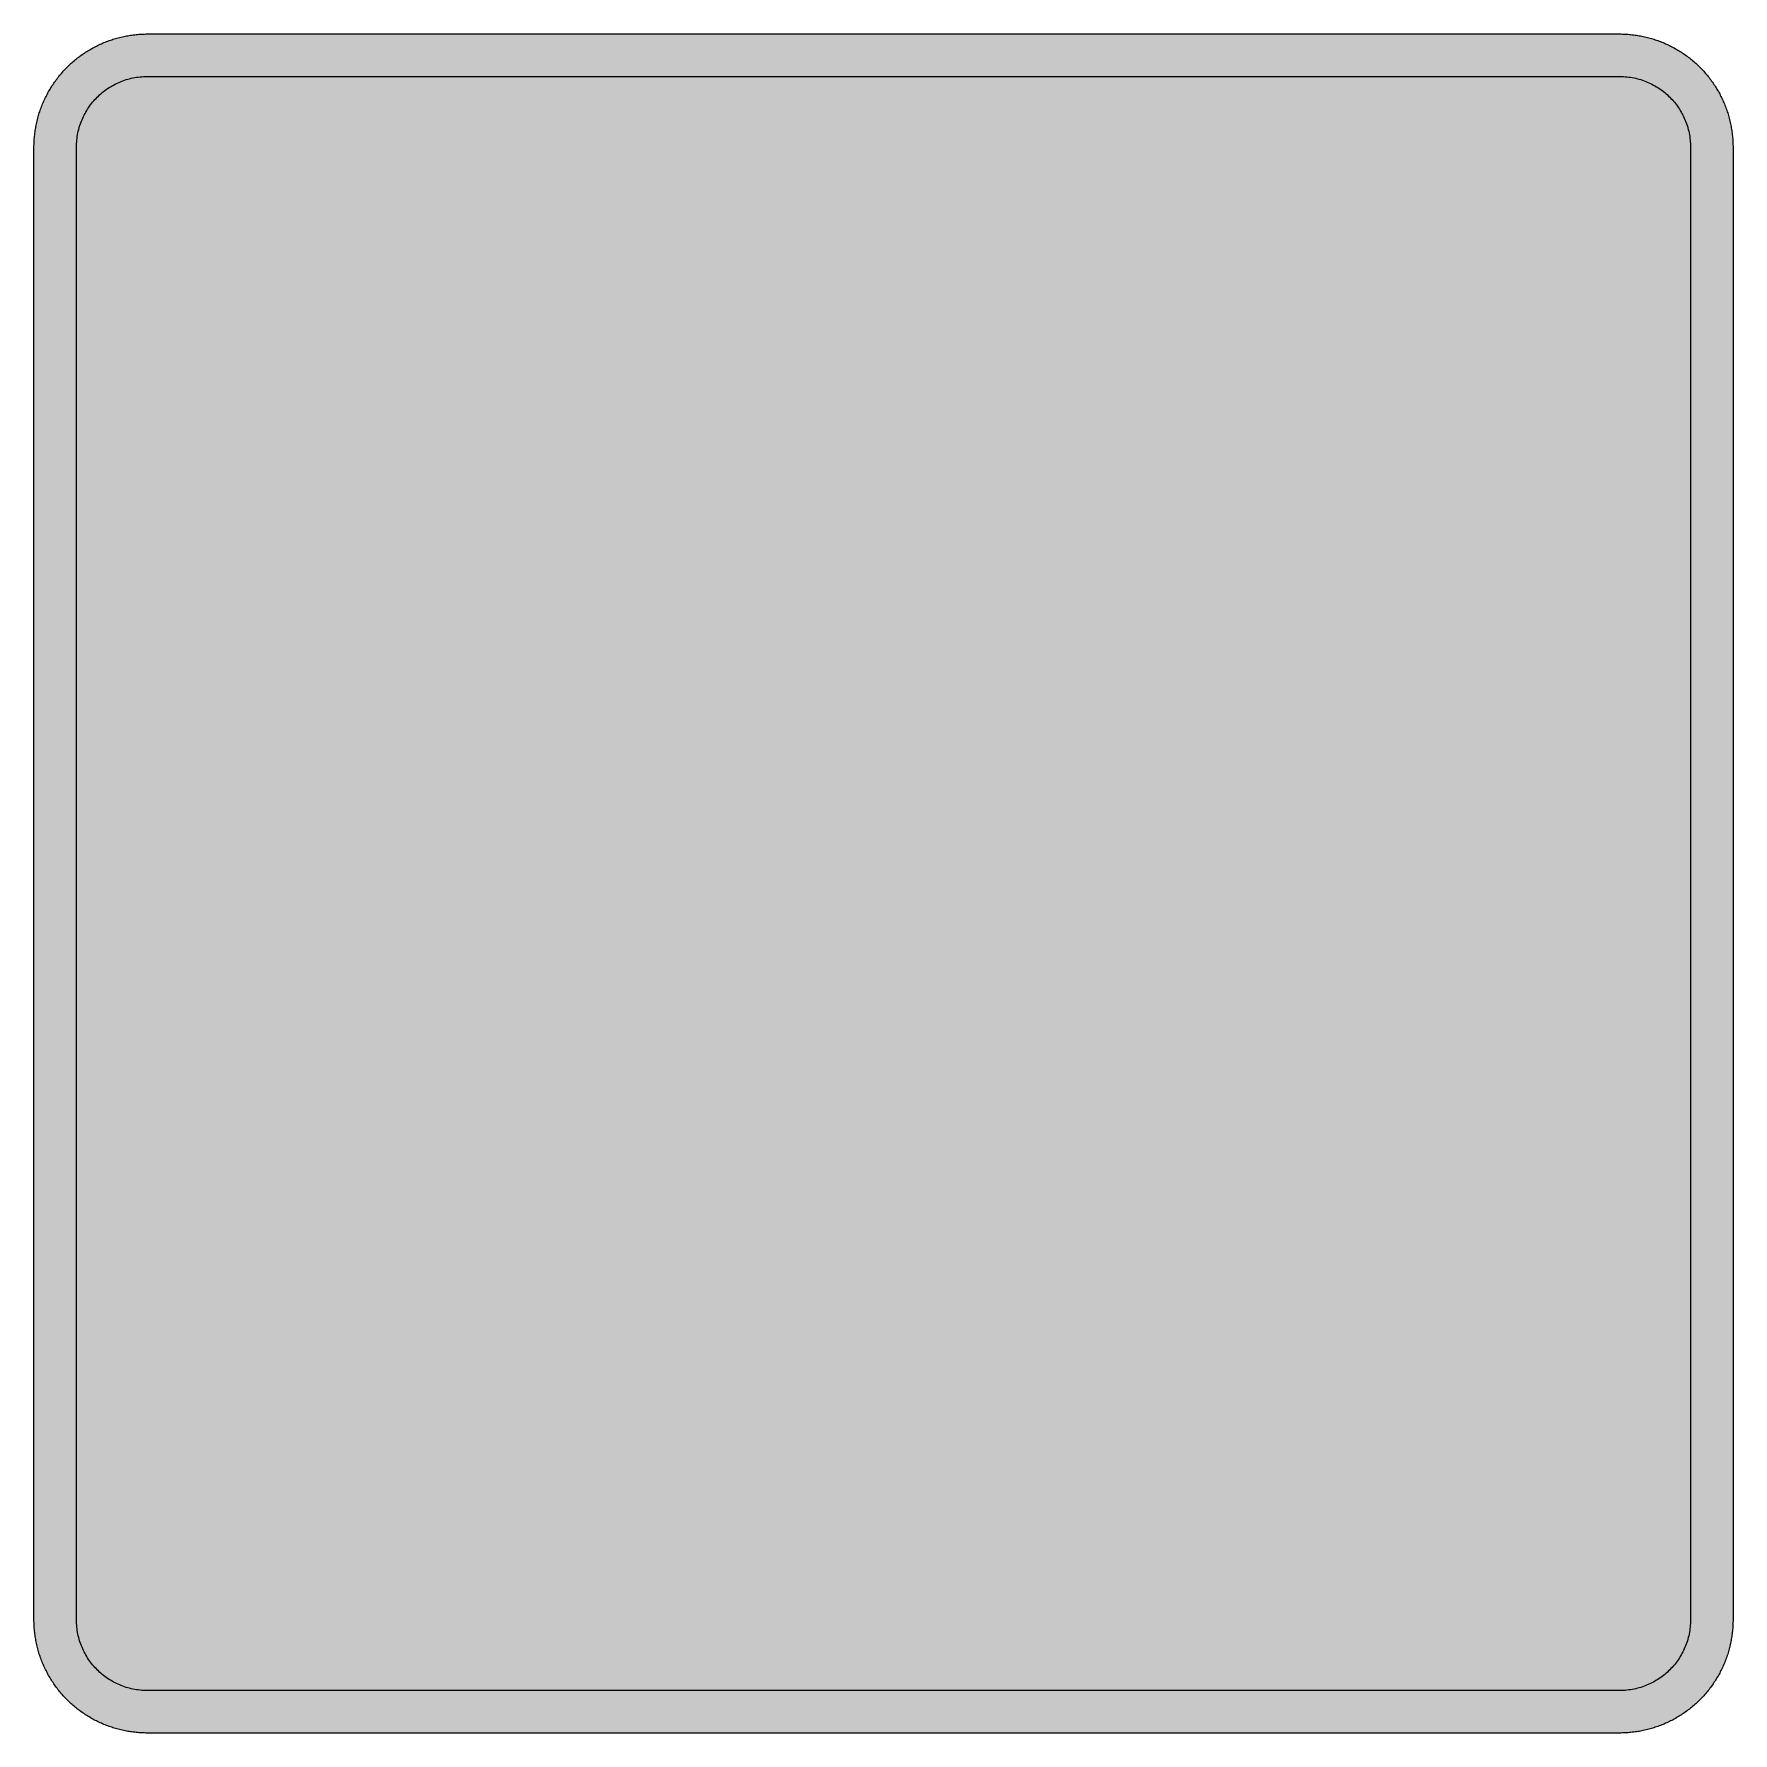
# Model space of a CAD drawing. Header units: millimetres. Extents: x 0 to 212, y 0 to 212.
import ezdxf

# ---------------------------------------------------------------- set-up
doc = ezdxf.new("R2010")
doc.units = ezdxf.units.MM

msp = doc.modelspace()

# ---------------------------------------------------------------- hatches: boundary and pattern name
for color, points in [(254, [(14.1633, 0.0536), (13.9878, 0.0533), (13.8125, 0.0559), (13.6373, 0.061), (13.462, 0.0686), (13.2893, 0.0787), (13.114, 0.0914), (12.9413, 0.1041), (12.7686, 0.1219), (12.5959, 0.1397), (12.4231, 0.16), (12.2504, 0.1829), (12.0777, 0.2057), (11.9075, 0.2337), (11.7373, 0.2616), (11.5672, 0.2921), (11.397, 0.3251), (11.2268, 0.3607), (11.0592, 0.3988), (10.8915, 0.4369), (10.7239, 0.4775), (10.5562, 0.5207), (10.3886, 0.5664), (10.2235, 0.6121), (10.0584, 0.6629), (9.8933, 0.7137), (9.7307, 0.7671), (9.5682, 0.8204), (9.4056, 0.8788), (9.2431, 0.9373), (9.083, 0.9982), (8.923, 1.0617), (8.763, 1.1252), (8.6055, 1.1938), (8.4455, 1.2624), (8.2906, 1.331), (8.1331, 1.4046), (7.9781, 1.4783), (7.8232, 1.5545), (7.6708, 1.6332), (7.5184, 1.7145), (7.366, 1.7958), (7.2161, 1.8796), (7.0663, 1.966), (6.919, 2.0523), (6.7716, 2.1438), (6.6243, 2.2352), (6.4795, 2.3266), (6.3348, 2.4232), (6.19, 2.5197), (6.0477, 2.6187), (5.908, 2.7178), (5.7683, 2.8194), (5.6286, 2.9235), (5.4915, 3.0302), (5.3543, 3.1369), (5.2197, 3.2461), (5.0851, 3.3579), (4.953, 3.4722), (4.8209, 3.5865), (4.6914, 3.7033), (4.5644, 3.8202), (4.4348, 3.9395), (4.3104, 4.0615), (4.1859, 4.1859), (4.0615, 4.3104), (3.9395, 4.4348), (3.8202, 4.5618), (3.7033, 4.6914), (3.5865, 4.8209), (3.4722, 4.953), (3.3579, 5.0851), (3.2487, 5.2197), (3.1369, 5.3543), (3.0302, 5.4915), (2.9235, 5.6286), (2.8194, 5.7683), (2.7178, 5.908), (2.6187, 6.0477), (2.5197, 6.19), (2.4232, 6.3348), (2.3266, 6.477), (2.2352, 6.6243), (2.1438, 6.7691), (2.0523, 6.9164), (1.966, 7.0663), (1.8796, 7.2161), (1.7958, 7.366), (1.7145, 7.5184), (1.6332, 7.6708), (1.5545, 7.8232), (1.4783, 7.9781), (1.4046, 8.1331), (1.331, 8.2906), (1.2598, 8.4455), (1.1913, 8.603), (1.1252, 8.763), (1.0592, 8.923), (0.9982, 9.083), (0.9373, 9.2431), (0.8763, 9.4056), (0.8204, 9.5682), (0.7645, 9.7307), (0.7112, 9.8933), (0.6604, 10.0584), (0.6121, 10.2235), (0.5639, 10.3911), (0.5207, 10.5562), (0.4775, 10.7239), (0.4343, 10.8915), (0.3962, 11.0592), (0.3607, 11.2268), (0.3251, 11.397), (0.2921, 11.5672), (0.2616, 11.7373), (0.2311, 11.9075), (0.2057, 12.0802), (0.1803, 12.2504), (0.1575, 12.4231), (0.1372, 12.5959), (0.1194, 12.7686), (0.1041, 12.9413), (0.0889, 13.1166), (0.0787, 13.2893), (0.0686, 13.4645), (0.061, 13.6373), (0.0559, 13.8125), (0.0508, 13.9878), (0.0508, 14.163), (0.0522, 197.6092), (0.0508, 197.7822), (0.0559, 197.9574), (0.061, 198.1327), (0.0686, 198.308), (0.0787, 198.4807), (0.0889, 198.6559), (0.1041, 198.8287), (0.1194, 199.0014), (0.1372, 199.1741), (0.1575, 199.3468), (0.1803, 199.5195), (0.2057, 199.6923), (0.2311, 199.8624), (0.2616, 200.0326), (0.2921, 200.2028), (0.3251, 200.373), (0.3607, 200.5432), (0.3962, 200.7108), (0.4343, 200.8784), (0.4775, 201.0461), (0.5207, 201.2137), (0.5639, 201.3814), (0.6121, 201.5465), (0.6604, 201.7116), (0.7112, 201.8767), (0.7645, 202.0392), (0.8204, 202.2018), (0.8763, 202.3643), (0.9373, 202.5269), (0.9982, 202.6869), (1.0592, 202.8469), (1.1252, 203.007), (1.1913, 203.1644), (1.2598, 203.3245), (1.331, 203.4794), (1.4046, 203.6369), (1.4783, 203.7918), (1.5545, 203.9468), (1.6332, 204.0992), (1.7145, 204.2516), (1.7958, 204.404), (1.8796, 204.5538), (1.966, 204.7037), (2.0523, 204.851), (2.1438, 204.9983), (2.2352, 205.1456), (2.3266, 205.2904), (2.4232, 205.4352), (2.5197, 205.58), (2.6187, 205.7222), (2.7178, 205.8619), (2.8194, 206.0016), (2.9235, 206.1413), (3.0302, 206.2785), (3.1369, 206.4156), (3.2487, 206.5503), (3.3579, 206.6849), (3.4722, 206.817), (3.5865, 206.949), (3.7033, 207.0786), (3.8202, 207.2056), (3.9395, 207.3351), (4.0615, 207.4596), (4.1859, 207.584), (4.3104, 207.7085), (4.4348, 207.8304), (4.5644, 207.9498), (4.6914, 208.0666), (4.8209, 208.1835), (4.953, 208.2978), (5.0851, 208.4121), (5.2197, 208.5213), (5.3543, 208.6331), (5.4915, 208.7397), (5.6286, 208.8464), (5.7683, 208.9506), (5.908, 209.0522), (6.0477, 209.1512), (6.19, 209.2503), (6.3348, 209.3468), (6.4795, 209.4433), (6.6243, 209.5348), (6.7716, 209.6262), (6.919, 209.7176), (7.0663, 209.804), (7.2161, 209.8904), (7.366, 209.9742), (7.5184, 210.0555), (7.6708, 210.1367), (7.8232, 210.2155), (7.9781, 210.2917), (8.1331, 210.3653), (8.2906, 210.439), (8.4455, 210.5101), (8.6055, 210.5787), (8.763, 210.6447), (8.923, 210.7108), (9.083, 210.7717), (9.2431, 210.8327), (9.4056, 210.8937), (9.5682, 210.9495), (9.7307, 211.0054), (9.8933, 211.0588), (10.0584, 211.1096), (10.2235, 211.1578), (10.3886, 211.2061), (10.5562, 211.2493), (10.7239, 211.2924), (10.8915, 211.3356), (11.0592, 211.3737), (11.2268, 211.4093), (11.397, 211.4448), (11.5672, 211.4779), (11.7373, 211.5083), (11.9075, 211.5388), (12.0777, 211.5642), (12.2504, 211.5896), (12.4231, 211.6125), (12.5959, 211.6328), (12.7686, 211.6506), (12.9413, 211.6658), (13.114, 211.6811), (13.2893, 211.6912), (13.462, 211.7014), (13.6373, 211.709), (13.8125, 211.7141), (13.9878, 211.7192), (14.163, 211.7192), (197.6078, 211.7203), (197.7822, 211.7192), (197.9574, 211.7141), (198.1327, 211.709), (198.3054, 211.7014), (198.4807, 211.6912), (198.6534, 211.6811), (198.8287, 211.6658), (199.0014, 211.6506), (199.1741, 211.6328), (199.3468, 211.6125), (199.5195, 211.5896), (199.6897, 211.5642), (199.8624, 211.5388), (200.0326, 211.5083), (200.2028, 211.4779), (200.373, 211.4448), (200.5432, 211.4093), (200.7108, 211.3737), (200.8784, 211.3356), (201.0461, 211.2924), (201.2137, 211.2493), (201.3788, 211.2061), (201.5465, 211.1578), (201.7116, 211.1096), (201.8767, 211.0588), (202.0392, 211.0054), (202.2018, 210.9495), (202.3643, 210.8937), (202.5269, 210.8327), (202.6869, 210.7717), (202.8469, 210.7108), (203.007, 210.6447), (203.167, 210.5787), (203.3245, 210.5101), (203.4794, 210.439), (203.6369, 210.3653), (203.7918, 210.2917), (203.9468, 210.2155), (204.0992, 210.1367), (204.2516, 210.0555), (204.404, 209.9742), (204.5538, 209.8904), (204.7037, 209.804), (204.8535, 209.7176), (205.0009, 209.6262), (205.1456, 209.5348), (205.293, 209.4433), (205.4352, 209.3468), (205.58, 209.2503), (205.7222, 209.1512), (205.8619, 209.0522), (206.0016, 208.9506), (206.1413, 208.8464), (206.2785, 208.7397), (206.4156, 208.6331), (206.5503, 208.5213), (206.6849, 208.4121), (206.817, 208.2978), (206.949, 208.1835), (207.0786, 208.0666), (207.2081, 207.9498), (207.3351, 207.8304), (207.4596, 207.7085), (207.584, 207.584), (207.7085, 207.4596), (207.8304, 207.3351), (207.9498, 207.2056), (208.0666, 207.0786), (208.1835, 206.949), (208.2978, 206.817), (208.4121, 206.6849), (208.5238, 206.5503), (208.6331, 206.4156), (208.7397, 206.2785), (208.8464, 206.1413), (208.9506, 206.0016), (209.0522, 205.8619), (209.1512, 205.7222), (209.2503, 205.58), (209.3468, 205.4352), (209.4433, 205.2904), (209.5348, 205.1456), (209.6262, 204.9983), (209.7176, 204.851), (209.804, 204.7037), (209.8904, 204.5538), (209.9742, 204.404), (210.0555, 204.2516), (210.1367, 204.0992), (210.2155, 203.9468), (210.2917, 203.7918), (210.3653, 203.6369), (210.439, 203.4794), (210.5076, 203.3245), (210.5762, 203.1644), (210.6447, 203.007), (210.7082, 202.8469), (210.7717, 202.6869), (210.8327, 202.5269), (210.8911, 202.3643), (210.9495, 202.2018), (211.0029, 202.0392), (211.0562, 201.8767), (211.107, 201.7116), (211.1578, 201.5465), (211.2035, 201.3814), (211.2493, 201.2137), (211.2924, 201.0461), (211.3331, 200.8784), (211.3712, 200.7108), (211.4093, 200.5432), (211.4448, 200.373), (211.4779, 200.2028), (211.5083, 200.0326), (211.5363, 199.8624), (211.5642, 199.6923), (211.5871, 199.5195), (211.6099, 199.3468), (211.6303, 199.1741), (211.648, 199.0014), (211.6658, 198.8287), (211.6785, 198.6559), (211.6912, 198.4807), (211.7014, 198.308), (211.709, 198.1327), (211.7141, 197.9574), (211.7166, 197.7822), (211.7166, 197.6069), (211.7189, 14.1647), (211.7166, 13.9878), (211.7141, 13.8125), (211.709, 13.6373), (211.7014, 13.4645), (211.6912, 13.2893), (211.6785, 13.1166), (211.6658, 12.9413), (211.648, 12.7686), (211.6303, 12.5959), (211.6099, 12.4231), (211.5871, 12.2504), (211.5642, 12.0802), (211.5363, 11.9075), (211.5083, 11.7373), (211.4779, 11.5672), (211.4448, 11.397), (211.4093, 11.2268), (211.3712, 11.0592), (211.3331, 10.8915), (211.2924, 10.7239), (211.2493, 10.5562), (211.2035, 10.3911), (211.1578, 10.2235), (211.107, 10.0584), (211.0562, 9.8933), (211.0029, 9.7307), (210.9495, 9.5682), (210.8911, 9.4056), (210.8327, 9.2431), (210.7717, 9.083), (210.7082, 8.923), (210.6447, 8.763), (210.5762, 8.603), (210.5076, 8.4455), (210.439, 8.2906), (210.3653, 8.1331), (210.2917, 7.9781), (210.2155, 7.8232), (210.1367, 7.6708), (210.0555, 7.5184), (209.9742, 7.366), (209.8904, 7.2161), (209.804, 7.0663), (209.7176, 6.9164), (209.6262, 6.7691), (209.5348, 6.6243), (209.4433, 6.477), (209.3468, 6.3348), (209.2503, 6.19), (209.1512, 6.0477), (209.0522, 5.908), (208.9506, 5.7683), (208.8464, 5.6286), (208.7397, 5.4915), (208.6331, 5.3543), (208.5238, 5.2197), (208.4121, 5.0851), (208.2978, 4.953), (208.1835, 4.8209), (208.0666, 4.6914), (207.9498, 4.5618), (207.8304, 4.4348), (207.7085, 4.3104), (207.584, 4.1859), (207.4596, 4.0615), (207.3351, 3.9395), (207.2081, 3.8202), (207.0786, 3.7033), (206.949, 3.5865), (206.817, 3.4722), (206.6849, 3.3579), (206.5503, 3.2461), (206.4156, 3.1369), (206.2785, 3.0302), (206.1413, 2.9235), (206.0016, 2.8194), (205.8619, 2.7178), (205.7222, 2.6187), (205.58, 2.5197), (205.4352, 2.4232), (205.293, 2.3266), (205.1456, 2.2352), (205.0009, 2.1438), (204.8535, 2.0523), (204.7037, 1.966), (204.5538, 1.8796), (204.404, 1.7958), (204.2516, 1.7145), (204.0992, 1.6332), (203.9468, 1.5545), (203.7918, 1.4783), (203.6369, 1.4046), (203.4794, 1.331), (203.3245, 1.2624), (203.167, 1.1938), (203.007, 1.1252), (202.8469, 1.0617), (202.6869, 0.9982), (202.5269, 0.9373), (202.3643, 0.8788), (202.2018, 0.8204), (202.0392, 0.7671), (201.8767, 0.7137), (201.7116, 0.6629), (201.5465, 0.6121), (201.3788, 0.5664), (201.2137, 0.5207), (201.0461, 0.4775), (200.8784, 0.4369), (200.7108, 0.3988), (200.5432, 0.3607), (200.373, 0.3251), (200.2028, 0.2921), (200.0326, 0.2616), (199.8624, 0.2337), (199.6897, 0.2057), (199.5195, 0.1829), (199.3468, 0.16), (199.1741, 0.1397), (199.0014, 0.1219), (198.8287, 0.1041), (198.6534, 0.0914), (198.4807, 0.0787), (198.3054, 0.0686), (198.1327, 0.061), (197.9574, 0.0559), (197.7822, 0.0533), (197.6069, 0.0533)]), (144, [(14.1633, 5.3453), (13.9344, 5.3467), (13.7084, 5.3543), (13.4849, 5.3696), (13.2613, 5.3899), (13.0378, 5.4153), (12.8194, 5.4458), (12.6009, 5.4813), (12.385, 5.522), (12.1717, 5.5702), (11.9583, 5.621), (11.7475, 5.6794), (11.5392, 5.7404), (11.3335, 5.8064), (11.1303, 5.8801), (10.9296, 5.9563), (10.729, 6.0376), (10.5334, 6.1239), (10.3378, 6.2128), (10.1473, 6.3094), (9.9593, 6.4084), (9.7714, 6.5126), (9.5885, 6.6218), (9.4082, 6.7335), (9.2304, 6.8504), (9.0576, 6.9698), (8.8849, 7.0968), (8.7173, 7.2238), (8.5522, 7.3584), (8.3896, 7.4955), (8.2321, 7.6352), (8.0772, 7.78), (7.9273, 7.9273), (7.7775, 8.0772), (7.6352, 8.2321), (7.493, 8.3922), (7.3558, 8.5522), (7.2238, 8.7173), (7.0942, 8.8875), (6.9698, 9.0576), (6.8504, 9.2329), (6.7335, 9.4107), (6.6192, 9.591), (6.5126, 9.7739), (6.4084, 9.9593), (6.3068, 10.1473), (6.2128, 10.3403), (6.1214, 10.5334), (6.035, 10.7315), (5.9538, 10.9296), (5.8776, 11.1303), (5.8064, 11.3335), (5.7404, 11.5418), (5.6769, 11.75), (5.621, 11.9583), (5.5677, 12.1717), (5.522, 12.385), (5.4813, 12.6009), (5.4432, 12.8194), (5.4127, 13.0404), (5.3873, 13.2613), (5.3696, 13.4849), (5.3543, 13.7084), (5.3467, 13.937), (5.3416, 14.163), (5.3439, 197.6092), (5.3467, 197.8355), (5.3543, 198.0616), (5.3696, 198.2851), (5.3873, 198.5086), (5.4127, 198.7321), (5.4432, 198.9506), (5.4813, 199.169), (5.522, 199.3849), (5.5677, 199.5983), (5.621, 199.8116), (5.6769, 200.0225), (5.7404, 200.2307), (5.8064, 200.4365), (5.8776, 200.6397), (5.9538, 200.8403), (6.035, 201.041), (6.1214, 201.2366), (6.2128, 201.4322), (6.3068, 201.6227), (6.4084, 201.8106), (6.5126, 201.9986), (6.6192, 202.1815), (6.7335, 202.3618), (6.8504, 202.5396), (6.9698, 202.7123), (7.0942, 202.885), (7.2238, 203.0527), (7.3558, 203.2178), (7.493, 203.3803), (7.6352, 203.5378), (7.7775, 203.6928), (7.9273, 203.8426), (8.0772, 203.9925), (8.2321, 204.1347), (8.3896, 204.277), (8.5522, 204.4141), (8.7173, 204.5462), (8.8849, 204.6757), (9.0576, 204.8002), (9.2304, 204.9196), (9.4082, 205.0364), (9.5885, 205.1507), (9.7714, 205.2574), (9.9593, 205.3615), (10.1473, 205.4631), (10.3378, 205.5571), (10.5334, 205.6486), (10.729, 205.7349), (10.9296, 205.8162), (11.1303, 205.8924), (11.3335, 205.9635), (11.5392, 206.0296), (11.7475, 206.0931), (11.9583, 206.1489), (12.1717, 206.2023), (12.385, 206.248), (12.6009, 206.2886), (12.8194, 206.3267), (13.0378, 206.3572), (13.2613, 206.3826), (13.4849, 206.4004), (13.7084, 206.4156), (13.9344, 206.4233), (14.163, 206.4283), (197.6078, 206.4286), (197.833, 206.4233), (198.0616, 206.4156), (198.2851, 206.4004), (198.5086, 206.3826), (198.7296, 206.3572), (198.9506, 206.3267), (199.169, 206.2886), (199.3849, 206.248), (199.5983, 206.2023), (199.8116, 206.1489), (200.0199, 206.0931), (200.2282, 206.0296), (200.4365, 205.9635), (200.6397, 205.8924), (200.8403, 205.8162), (201.0385, 205.7349), (201.2366, 205.6486), (201.4296, 205.5571), (201.6227, 205.4631), (201.8106, 205.3615), (201.996, 205.2574), (202.1789, 205.1507), (202.3593, 205.0364), (202.5371, 204.9196), (202.7123, 204.8002), (202.8825, 204.6757), (203.0527, 204.5462), (203.2178, 204.4141), (203.3778, 204.277), (203.5378, 204.1347), (203.6928, 203.9925), (203.8426, 203.8426), (203.9899, 203.6928), (204.1347, 203.5378), (204.2744, 203.3803), (204.4116, 203.2178), (204.5462, 203.0527), (204.6732, 202.885), (204.8002, 202.7123), (204.9196, 202.5396), (205.0364, 202.3618), (205.1482, 202.1815), (205.2574, 201.9986), (205.3615, 201.8106), (205.4606, 201.6227), (205.5571, 201.4322), (205.646, 201.2366), (205.7324, 201.041), (205.8137, 200.8403), (205.8899, 200.6397), (205.9635, 200.4365), (206.0296, 200.2307), (206.0905, 200.0225), (206.1489, 199.8116), (206.1997, 199.5983), (206.248, 199.3849), (206.2886, 199.169), (206.3242, 198.9506), (206.3547, 198.7321), (206.3801, 198.5086), (206.4004, 198.2851), (206.4156, 198.0616), (206.4233, 197.8355), (206.4258, 197.6069), (206.4272, 14.1647), (206.4233, 13.937), (206.4156, 13.7084), (206.4004, 13.4849), (206.3801, 13.2613), (206.3547, 13.0404), (206.3242, 12.8194), (206.2886, 12.6009), (206.248, 12.385), (206.1997, 12.1717), (206.1489, 11.9583), (206.0905, 11.75), (206.0296, 11.5418), (205.9635, 11.3335), (205.8899, 11.1303), (205.8137, 10.9296), (205.7324, 10.7315), (205.646, 10.5334), (205.5571, 10.3403), (205.4606, 10.1473), (205.3615, 9.9593), (205.2574, 9.7739), (205.1482, 9.591), (205.0364, 9.4107), (204.9196, 9.2329), (204.8002, 9.0576), (204.6732, 8.8875), (204.5462, 8.7173), (204.4116, 8.5522), (204.2744, 8.3922), (204.1347, 8.2321), (203.9899, 8.0772), (203.8426, 7.9273), (203.6928, 7.78), (203.5378, 7.6352), (203.3778, 7.4955), (203.2178, 7.3584), (203.0527, 7.2238), (202.8825, 7.0968), (202.7123, 6.9698), (202.5371, 6.8504), (202.3593, 6.7335), (202.1789, 6.6218), (201.996, 6.5126), (201.8106, 6.4084), (201.6227, 6.3094), (201.4296, 6.2128), (201.2366, 6.1239), (201.0385, 6.0376), (200.8403, 5.9563), (200.6397, 5.8801), (200.4365, 5.8064), (200.2282, 5.7404), (200.0199, 5.6794), (199.8116, 5.621), (199.5983, 5.5702), (199.3849, 5.522), (199.169, 5.4813), (198.9506, 5.4458), (198.7296, 5.4153), (198.5086, 5.3899), (198.2851, 5.3696), (198.0616, 5.3543), (197.833, 5.3467), (197.6069, 5.3442)])]:
    msp.add_hatch(color=color).paths.add_polyline_path(points)
h = msp.add_hatch(color=254)
h.paths.add_polyline_path([(31.8022, 109.4147), (31.8008, 109.5197), (31.8033, 109.6289), (31.8059, 109.7356), (31.8084, 109.8423), (31.8135, 109.949), (31.8211, 110.0557), (31.8262, 110.1623), (31.8364, 110.269), (31.844, 110.3757), (31.8541, 110.4798), (31.8668, 110.5865), (31.8795, 110.6932), (31.8922, 110.7973), (31.9075, 110.904), (31.9227, 111.0082), (31.938, 111.1123), (31.9557, 111.219), (31.9735, 111.3231), (31.9938, 111.4273), (32.0142, 111.5314), (32.037, 111.6355), (32.0599, 111.7397), (32.0827, 111.8413), (32.1081, 111.9454), (32.1335, 112.047), (32.1615, 112.1512), (32.1894, 112.2528), (32.2174, 112.3544), (32.2478, 112.456), (32.2783, 112.5576), (32.3113, 112.6592), (32.3444, 112.7582), (32.3774, 112.8598), (32.4129, 112.9589), (32.4485, 113.0605), (32.4866, 113.1595), (32.5247, 113.2586), (32.5628, 113.3551), (32.6034, 113.4542), (32.6441, 113.5532), (32.6873, 113.6498), (32.7279, 113.7463), (32.7736, 113.8428), (32.8168, 113.9393), (32.8651, 114.0358), (32.9108, 114.1298), (32.959, 114.2263), (33.0073, 114.3203), (33.0581, 114.4143), (33.1089, 114.5083), (33.1597, 114.5997), (33.213, 114.6937), (33.2664, 114.7851), (33.3197, 114.8766), (33.3756, 114.968), (33.4315, 115.0595), (33.4899, 115.1484), (33.5483, 115.2373), (33.6067, 115.3262), (33.6677, 115.4151), (33.7287, 115.504), (33.7896, 115.5903), (33.8531, 115.6767), (33.9166, 115.763), (36.0355, 118.5869), (36.1036, 118.679), (36.1721, 118.7704), (36.2407, 118.8644), (36.3093, 118.9584), (36.3779, 119.0523), (36.4439, 119.1463), (36.5125, 119.2403), (36.5785, 119.3343), (36.6446, 119.4283), (36.7132, 119.5222), (36.7767, 119.6188), (36.8427, 119.7127), (36.9087, 119.8093), (36.9722, 119.9058), (37.0383, 119.9998), (37.1018, 120.0963), (37.1653, 120.1928), (37.2288, 120.2893), (37.2923, 120.3884), (37.3532, 120.4849), (37.4167, 120.5814), (37.4777, 120.6805), (37.5412, 120.777), (37.6022, 120.8761), (37.6631, 120.9726), (37.7215, 121.0716), (37.7825, 121.1707), (37.8435, 121.2698), (37.9019, 121.3688), (37.9603, 121.4679), (38.0187, 121.5669), (38.0771, 121.666), (38.1356, 121.7676), (38.194, 121.8667), (38.2499, 121.9683), (38.3083, 122.0673), (38.3642, 122.1689), (38.42, 122.2705), (38.4759, 122.3721), (38.5318, 122.4737), (38.5851, 122.5753), (38.641, 122.6769), (38.6944, 122.7785), (38.7502, 122.8801), (38.8036, 122.9817), (38.8569, 123.0859), (38.9077, 123.1875), (38.9611, 123.2916), (39.0119, 123.3957), (39.0652, 123.4973), (39.116, 123.6015), (39.1668, 123.7056), (39.2176, 123.8098), (39.2684, 123.9139), (39.3167, 124.018), (39.3675, 124.1222), (39.4157, 124.2263), (39.464, 124.333), (39.5122, 124.4371), (39.5605, 124.5438), (39.6088, 124.648), (39.6545, 124.7546), (39.7027, 124.8588), (39.7485, 124.9655), (53.7023, 157.0299), (53.7667, 157.1777), (53.8378, 157.3276), (53.909, 157.4749), (53.9852, 157.6197), (54.0614, 157.7619), (54.1401, 157.9042), (54.2214, 158.0439), (54.3052, 158.181), (54.3941, 158.3157), (54.483, 158.4503), (54.5719, 158.5824), (54.6659, 158.7144), (54.7624, 158.8414), (54.8589, 158.9684), (54.9605, 159.0929), (55.0621, 159.2148), (55.1663, 159.3367), (55.2704, 159.4536), (55.3796, 159.5704), (55.4888, 159.6847), (55.6006, 159.7965), (55.7149, 159.9057), (55.8317, 160.0149), (55.9486, 160.1216), (56.068, 160.2232), (56.1899, 160.3248), (56.3118, 160.4239), (56.4388, 160.5229), (56.5633, 160.6169), (56.6928, 160.7083), (56.8223, 160.7998), (56.9519, 160.8861), (57.0865, 160.9725), (57.2186, 161.0538), (57.3557, 161.1351), (57.4929, 161.2138), (57.6326, 161.29), (57.7723, 161.3637), (57.912, 161.4322), (58.0542, 161.5008), (58.199, 161.5669), (58.3438, 161.6304), (58.4911, 161.6913), (58.6384, 161.7497), (58.7883, 161.8031), (58.9356, 161.8564), (59.088, 161.9072), (59.2404, 161.9555), (59.3928, 161.9987), (59.5478, 162.0418), (59.7027, 162.0799), (59.8576, 162.1155), (60.0151, 162.1511), (60.1726, 162.1815), (60.3301, 162.2095), (60.4901, 162.2349), (60.6501, 162.2577), (60.8101, 162.2755), (60.9702, 162.2933), (61.1327, 162.306), (61.2953, 162.3162), (61.4578, 162.3238), (61.6229, 162.3289), (61.788, 162.3289), (149.9828, 162.3314), (150.147, 162.3289), (150.3096, 162.3238), (150.4721, 162.3162), (150.6347, 162.306), (150.7973, 162.2933), (150.9598, 162.2755), (151.1198, 162.2577), (151.2799, 162.2349), (151.4399, 162.2095), (151.5974, 162.1815), (151.7548, 162.1511), (151.9123, 162.1155), (152.0673, 162.0799), (152.2222, 162.0418), (152.3771, 161.9987), (152.5295, 161.9555), (152.6819, 161.9072), (152.8318, 161.8564), (152.9817, 161.8031), (153.1315, 161.7497), (153.2788, 161.6913), (153.4262, 161.6304), (153.5709, 161.5669), (153.7132, 161.5008), (153.858, 161.4322), (153.9977, 161.3637), (154.1374, 161.29), (154.2771, 161.2138), (154.4142, 161.1351), (154.5488, 161.0538), (154.6835, 160.9725), (154.8155, 160.8861), (154.9476, 160.7998), (155.0772, 160.7083), (155.2067, 160.6169), (155.3312, 160.5229), (155.4556, 160.4239), (155.5801, 160.3248), (155.702, 160.2232), (155.8214, 160.1216), (155.9382, 160.0149), (156.0551, 159.9057), (156.1668, 159.7965), (156.2786, 159.6847), (156.3903, 159.5704), (156.497, 159.4536), (156.6037, 159.3367), (156.7078, 159.2148), (156.8094, 159.0929), (156.911, 158.9684), (157.0076, 158.8414), (157.1041, 158.7144), (157.1981, 158.5824), (157.287, 158.4503), (157.3759, 158.3157), (157.4622, 158.181), (157.5486, 158.0439), (157.6299, 157.9042), (157.7086, 157.7619), (157.7873, 157.6197), (157.861, 157.4749), (157.9321, 157.3276), (158.0032, 157.1777), (158.0693, 157.0279), (172.0233, 124.9669), (172.0672, 124.8588), (172.1155, 124.7546), (172.1612, 124.648), (172.2095, 124.5438), (172.2577, 124.4371), (172.306, 124.333), (172.3542, 124.2263), (172.4025, 124.1222), (172.4533, 124.018), (172.5041, 123.9139), (172.5524, 123.8098), (172.6032, 123.7056), (172.654, 123.6015), (172.7048, 123.4973), (172.7581, 123.3957), (172.8089, 123.2916), (172.8622, 123.1875), (172.9156, 123.0859), (172.9689, 122.9817), (173.0223, 122.8801), (173.0756, 122.7785), (173.1289, 122.6769), (173.1848, 122.5753), (173.2382, 122.4737), (173.294, 122.3721), (173.3499, 122.2705), (173.4058, 122.1689), (173.4617, 122.0673), (173.5201, 121.9683), (173.576, 121.8667), (173.6344, 121.7676), (173.6928, 121.666), (173.7512, 121.5669), (173.8097, 121.4679), (173.8681, 121.3688), (173.9265, 121.2698), (173.9875, 121.1707), (174.0484, 121.0716), (174.1068, 120.9726), (174.1678, 120.8761), (174.2288, 120.777), (174.2923, 120.6805), (174.3532, 120.5814), (174.4142, 120.4849), (174.4777, 120.3884), (174.5412, 120.2893), (174.6047, 120.1928), (174.6682, 120.0963), (174.7317, 119.9998), (174.7952, 119.9058), (174.8612, 119.8093), (174.9273, 119.7127), (174.9908, 119.6188), (175.0568, 119.5222), (175.1228, 119.4283), (175.1889, 119.3343), (175.2575, 119.2403), (175.3235, 119.1463), (175.3921, 119.0523), (175.4581, 118.9584), (175.5267, 118.8644), (175.5953, 118.7704), (175.6639, 118.679), (175.735, 118.585), (177.8522, 115.7647), (177.9143, 115.6767), (177.9778, 115.5903), (178.0388, 115.504), (178.1023, 115.4151), (178.1607, 115.3262), (178.2216, 115.2373), (178.2801, 115.1484), (178.3359, 115.0595), (178.3918, 114.968), (178.4477, 114.8766), (178.5036, 114.7851), (178.5569, 114.6937), (178.6103, 114.5997), (178.6611, 114.5083), (178.7119, 114.4143), (178.7601, 114.3203), (178.8109, 114.2263), (178.8592, 114.1298), (178.9049, 114.0358), (178.9506, 113.9393), (178.9963, 113.8428), (179.0395, 113.7463), (179.0827, 113.6498), (179.1233, 113.5532), (179.1665, 113.4542), (179.2046, 113.3551), (179.2453, 113.2586), (179.2834, 113.1595), (179.3189, 113.0605), (179.3545, 112.9589), (179.39, 112.8598), (179.4256, 112.7582), (179.4586, 112.6592), (179.4891, 112.5576), (179.5196, 112.456), (179.5501, 112.3544), (179.5805, 112.2528), (179.6085, 112.1512), (179.6339, 112.047), (179.6593, 111.9454), (179.6847, 111.8413), (179.7101, 111.7397), (179.7329, 111.6355), (179.7533, 111.5314), (179.7736, 111.4273), (179.7939, 111.3231), (179.8117, 111.219), (179.8295, 111.1123), (179.8472, 111.0082), (179.8625, 110.904), (179.8777, 110.7973), (179.8904, 110.6932), (179.9031, 110.5865), (179.9133, 110.4798), (179.9234, 110.3757), (179.9336, 110.269), (179.9412, 110.1623), (179.9488, 110.0557), (179.9539, 109.949), (179.959, 109.8423), (179.9615, 109.7356), (179.9666, 109.6289), (179.9666, 109.5197), (179.9666, 109.413), (179.9689, 86.4842), (179.9641, 86.2559), (179.9565, 86.0298), (179.9412, 85.8037), (179.9209, 85.5802), (179.8955, 85.3592), (179.865, 85.1408), (179.8295, 84.9224), (179.7888, 84.7065), (179.7406, 84.4906), (179.6898, 84.2797), (179.6339, 84.0689), (179.5704, 83.8606), (179.5043, 83.6549), (179.4332, 83.4492), (179.357, 83.2485), (179.2757, 83.0504), (179.1894, 82.8523), (179.0979, 82.6592), (179.004, 82.4687), (178.9024, 82.2782), (178.7982, 82.0928), (178.6915, 81.9099), (178.5772, 81.7296), (178.4604, 81.5518), (178.341, 81.3765), (178.2166, 81.2063), (178.087, 81.0387), (177.9549, 80.8736), (177.8178, 80.711), (177.6755, 80.5536), (177.5333, 80.3986), (177.3834, 80.2462), (177.2336, 80.0989), (177.0786, 79.9541), (176.9212, 79.8144), (176.7586, 79.6773), (176.5935, 79.5452), (176.4259, 79.4156), (176.2531, 79.2912), (176.0804, 79.1693), (175.9026, 79.0524), (175.7223, 78.9407), (175.5394, 78.8314), (175.3514, 78.7273), (175.1635, 78.6282), (174.973, 78.5343), (174.7774, 78.4428), (174.5818, 78.3565), (174.3812, 78.2752), (174.1805, 78.199), (173.9773, 78.1279), (173.7716, 78.0593), (173.5633, 77.9983), (173.3525, 77.9399), (173.1391, 77.8891), (172.9257, 77.8434), (172.7098, 77.8002), (172.4914, 77.7646), (172.2704, 77.7342), (172.0494, 77.7088), (171.8259, 77.6884), (171.6024, 77.6757), (171.3763, 77.6656), (171.1477, 77.663), (40.6217, 77.6647), (40.3936, 77.6656), (40.1676, 77.6757), (39.9415, 77.6884), (39.718, 77.7088), (39.497, 77.7342), (39.2786, 77.7646), (39.0601, 77.8002), (38.8442, 77.8434), (38.6283, 77.8891), (38.4175, 77.9399), (38.2067, 77.9983), (37.9984, 78.0593), (37.7927, 78.1279), (37.5895, 78.199), (37.3863, 78.2752), (37.1881, 78.3565), (36.9926, 78.4428), (36.797, 78.5343), (36.6065, 78.6282), (36.416, 78.7273), (36.2306, 78.8314), (36.0477, 78.9407), (35.8673, 79.0524), (35.6895, 79.1693), (35.5143, 79.2912), (35.3441, 79.4156), (35.1765, 79.5452), (35.0114, 79.6773), (34.8488, 79.8144), (34.6913, 79.9541), (34.5364, 80.0989), (34.384, 80.2462), (34.2367, 80.3986), (34.0919, 80.5536), (33.9522, 80.711), (33.815, 80.8736), (33.6829, 81.0387), (33.5534, 81.2063), (33.4289, 81.3765), (33.307, 81.5518), (33.1902, 81.7296), (33.0784, 81.9099), (32.9692, 82.0928), (32.8651, 82.2782), (32.766, 82.4687), (32.672, 82.6592), (32.5806, 82.8523), (32.4942, 83.0504), (32.4129, 83.2485), (32.3367, 83.4492), (32.2656, 83.6549), (32.197, 83.8606), (32.1361, 84.0689), (32.0777, 84.2797), (32.0269, 84.4906), (31.9811, 84.7065), (31.938, 84.9224), (31.9024, 85.1408), (31.8719, 85.3592), (31.8465, 85.5802), (31.8262, 85.8037), (31.8135, 86.0298), (31.8033, 86.2559), (31.8008, 86.4819)])
h.paths.add_polyline_path([(48.5592, 123.5258), (60.6859, 151.391), (60.7111, 151.45), (60.739, 151.5085), (60.767, 151.5669), (60.7974, 151.6253), (60.8279, 151.6837), (60.8609, 151.7396), (60.894, 151.7955), (60.927, 151.8514), (60.9625, 151.9047), (60.9981, 151.958), (61.0337, 152.0114), (61.0718, 152.0622), (61.1099, 152.1155), (61.148, 152.1663), (61.1886, 152.2146), (61.2292, 152.2628), (61.2699, 152.3111), (61.3131, 152.3594), (61.3562, 152.4051), (61.402, 152.4508), (61.4451, 152.4965), (61.4909, 152.5397), (61.5366, 152.5829), (61.5848, 152.6261), (61.6331, 152.6667), (61.6814, 152.7073), (61.7296, 152.748), (61.7804, 152.7861), (61.8312, 152.8242), (61.882, 152.8623), (61.9328, 152.8978), (61.9862, 152.9334), (62.0395, 152.9664), (62.0928, 152.9994), (62.1462, 153.0325), (62.2021, 153.0629), (62.2579, 153.0934), (62.3138, 153.1239), (62.3697, 153.1518), (62.4281, 153.1798), (62.484, 153.2052), (62.5424, 153.2306), (62.6008, 153.256), (62.6618, 153.2788), (62.7202, 153.2992), (62.7812, 153.322), (62.8396, 153.3423), (62.9006, 153.3601), (62.9615, 153.3779), (63.025, 153.3957), (63.086, 153.4109), (63.1495, 153.4262), (63.2104, 153.4389), (63.2739, 153.4516), (63.3374, 153.4617), (63.4009, 153.4719), (63.4644, 153.482), (63.5305, 153.4897), (63.594, 153.4947), (63.6575, 153.4998), (63.7235, 153.5049), (63.7896, 153.5074), (63.8556, 153.51), (63.9191, 153.51), (147.8509, 153.512), (147.9144, 153.51), (147.9804, 153.5074), (148.0464, 153.5049), (148.1125, 153.4998), (148.176, 153.4947), (148.2395, 153.4897), (148.3055, 153.482), (148.369, 153.4719), (148.4325, 153.4617), (148.496, 153.4516), (148.5595, 153.4389), (148.6205, 153.4262), (148.684, 153.4109), (148.7449, 153.3957), (148.8084, 153.3779), (148.8694, 153.3601), (148.9304, 153.3423), (148.9913, 153.322), (149.0497, 153.2992), (149.1107, 153.2788), (149.1691, 153.256), (149.2275, 153.2306), (149.286, 153.2052), (149.3418, 153.1798), (149.4003, 153.1518), (149.4561, 153.1239), (149.512, 153.0934), (149.5679, 153.0629), (149.6238, 153.0325), (149.6771, 152.9994), (149.7305, 152.9664), (149.7838, 152.9334), (149.8371, 152.8978), (149.8879, 152.8623), (149.9387, 152.8242), (149.9895, 152.7861), (150.0403, 152.748), (150.0886, 152.7073), (150.1369, 152.6667), (150.1851, 152.6261), (150.2334, 152.5829), (150.2791, 152.5397), (150.3248, 152.4965), (150.3705, 152.4508), (150.4137, 152.4051), (150.4569, 152.3594), (150.5001, 152.3111), (150.5407, 152.2628), (150.5814, 152.2146), (150.622, 152.1663), (150.6601, 152.1155), (150.6982, 152.0622), (150.7363, 152.0114), (150.7719, 151.958), (150.8074, 151.9047), (150.843, 151.8514), (150.876, 151.7955), (150.909, 151.7396), (150.942, 151.6837), (150.9725, 151.6253), (151.003, 151.5669), (151.0309, 151.5085), (151.0589, 151.45), (151.0843, 151.3891), (163.2119, 123.5258)], flags=16)
edge = h.paths.add_edge_path(flags=16)
edge.add_line((61.7883, 104.1231), (61.783, 104.394))
edge.add_line((61.783, 104.394), (61.7728, 104.6658))
edge.add_line((61.7728, 104.6658), (61.755, 104.935))
edge.add_line((61.755, 104.935), (61.7322, 105.2043))
edge.add_line((61.7322, 105.2043), (61.7017, 105.4684))
edge.add_line((61.7017, 105.4684), (61.6661, 105.7326))
edge.add_line((61.6661, 105.7326), (61.6229, 105.9942))
edge.add_line((61.6229, 105.9942), (61.5721, 106.2533))
edge.add_line((61.5721, 106.2533), (61.5163, 106.5124))
edge.add_line((61.5163, 106.5124), (61.4528, 106.7664))
edge.add_line((61.4528, 106.7664), (61.3867, 107.0178))
edge.add_line((61.3867, 107.0178), (61.3105, 107.2693))
edge.add_line((61.3105, 107.2693), (61.2318, 107.5157))
edge.add_line((61.2318, 107.5157), (61.1454, 107.7595))
edge.add_line((61.1454, 107.7595), (61.054, 108.0008))
edge.add_line((61.054, 108.0008), (60.9549, 108.2421))
edge.add_line((60.9549, 108.2421), (60.8533, 108.4758))
edge.add_line((60.8533, 108.4758), (60.7441, 108.7095))
edge.add_line((60.7441, 108.7095), (60.6298, 108.9406))
edge.add_line((60.6298, 108.9406), (60.5104, 109.1667))
edge.add_line((60.5104, 109.1667), (60.386, 109.3902))
edge.add_line((60.386, 109.3902), (60.2539, 109.6086))
edge.add_line((60.2539, 109.6086), (60.1193, 109.8245))
edge.add_line((60.1193, 109.8245), (59.9796, 110.0379))
edge.add_line((59.9796, 110.0379), (59.8348, 110.2487))
edge.add_line((59.8348, 110.2487), (59.6849, 110.4544))
edge.add_line((59.6849, 110.4544), (59.53, 110.6551))
edge.add_line((59.53, 110.6551), (59.37, 110.8532))
edge.add_line((59.37, 110.8532), (59.2074, 111.0463))
edge.add_line((59.2074, 111.0463), (59.0372, 111.2368))
edge.add_line((59.0372, 111.2368), (58.8645, 111.4222))
edge.add_line((58.8645, 111.4222), (58.6867, 111.6051))
edge.add_line((58.6867, 111.6051), (58.5064, 111.7829))
edge.add_line((58.5064, 111.7829), (58.3209, 111.9556))
edge.add_line((58.3209, 111.9556), (58.1304, 112.1232))
edge.add_line((58.1304, 112.1232), (57.9349, 112.2883))
edge.add_line((57.9349, 112.2883), (57.7393, 112.4483))
edge.add_line((57.7393, 112.4483), (57.5361, 112.6033))
edge.add_line((57.5361, 112.6033), (57.3303, 112.7531))
edge.add_line((57.3303, 112.7531), (57.1221, 112.8979))
edge.add_line((57.1221, 112.8979), (56.9087, 113.0376))
edge.add_line((56.9087, 113.0376), (56.6928, 113.1722))
edge.add_line((56.6928, 113.1722), (56.4718, 113.3018))
edge.add_line((56.4718, 113.3018), (56.2483, 113.4288))
edge.add_line((56.2483, 113.4288), (56.0222, 113.5482))
edge.add_line((56.0222, 113.5482), (55.7936, 113.6625))
edge.add_line((55.7936, 113.6625), (55.56, 113.7691))
edge.add_line((55.56, 113.7691), (55.3237, 113.8733))
edge.add_line((55.3237, 113.8733), (55.085, 113.9698))
edge.add_line((55.085, 113.9698), (54.8437, 114.0638))
edge.add_line((54.8437, 114.0638), (54.5973, 114.1501))
edge.add_line((54.5973, 114.1501), (54.3509, 114.2289))
edge.add_line((54.3509, 114.2289), (54.102, 114.3025))
edge.add_line((54.102, 114.3025), (53.848, 114.3711))
edge.add_line((53.848, 114.3711), (53.594, 114.4346))
edge.add_line((53.594, 114.4346), (53.3375, 114.4905))
edge.add_line((53.3375, 114.4905), (53.0784, 114.5388))
edge.add_line((53.0784, 114.5388), (52.8168, 114.5819))
edge.add_line((52.8168, 114.5819), (52.5526, 114.62))
edge.add_line((52.5526, 114.62), (52.2859, 114.6505))
edge.add_line((52.2859, 114.6505), (52.0192, 114.6734))
edge.add_line((52.0192, 114.6734), (51.7474, 114.6912))
edge.add_line((51.7474, 114.6912), (51.4782, 114.7013))
edge.add_line((51.4782, 114.7013), (51.2039, 114.7039))
edge.add_line((51.2039, 114.7039), (50.9295, 114.7013))
edge.add_line((50.9295, 114.7013), (50.6603, 114.6912))
edge.add_line((50.6603, 114.6912), (50.3885, 114.6734))
edge.add_line((50.3885, 114.6734), (50.1218, 114.6505))
edge.add_line((50.1218, 114.6505), (49.8551, 114.62))
edge.add_line((49.8551, 114.62), (49.591, 114.5819))
edge.add_line((49.591, 114.5819), (49.3293, 114.5388))
edge.add_line((49.3293, 114.5388), (49.0703, 114.4905))
edge.add_line((49.0703, 114.4905), (48.8137, 114.4346))
edge.add_line((48.8137, 114.4346), (48.5597, 114.3711))
edge.add_line((48.5597, 114.3711), (48.3057, 114.3025))
edge.add_line((48.3057, 114.3025), (48.0568, 114.2289))
edge.add_line((48.0568, 114.2289), (47.8104, 114.1501))
edge.add_line((47.8104, 114.1501), (47.564, 114.0638))
edge.add_line((47.564, 114.0638), (47.3227, 113.9698))
edge.add_line((47.3227, 113.9698), (47.084, 113.8733))
edge.add_line((47.084, 113.8733), (46.8478, 113.7691))
edge.add_line((46.8478, 113.7691), (46.6166, 113.6625))
edge.add_line((46.6166, 113.6625), (46.3855, 113.5482))
edge.add_line((46.3855, 113.5482), (46.1594, 113.4288))
edge.add_line((46.1594, 113.4288), (45.9359, 113.3018))
edge.add_line((45.9359, 113.3018), (45.7175, 113.1722))
edge.add_line((45.7175, 113.1722), (45.499, 113.0376))
edge.add_line((45.499, 113.0376), (45.2857, 112.8979))
edge.add_line((45.2857, 112.8979), (45.0774, 112.7531))
edge.add_line((45.0774, 112.7531), (44.8716, 112.6033))
edge.add_line((44.8716, 112.6033), (44.671, 112.4483))
edge.add_line((44.671, 112.4483), (44.4729, 112.2883))
edge.add_line((44.4729, 112.2883), (44.2773, 112.1232))
edge.add_line((44.2773, 112.1232), (44.0893, 111.9556))
edge.add_line((44.0893, 111.9556), (43.9014, 111.7829))
edge.add_line((43.9014, 111.7829), (43.721, 111.6051))
edge.add_line((43.721, 111.6051), (43.5432, 111.4222))
edge.add_line((43.5432, 111.4222), (43.3705, 111.2368))
edge.add_line((43.3705, 111.2368), (43.2003, 111.0463))
edge.add_line((43.2003, 111.0463), (43.0378, 110.8532))
edge.add_line((43.0378, 110.8532), (42.8777, 110.6551))
edge.add_line((42.8777, 110.6551), (42.7228, 110.4544))
edge.add_line((42.7228, 110.4544), (42.5729, 110.2487))
edge.add_line((42.5729, 110.2487), (42.4282, 110.0379))
edge.add_line((42.4282, 110.0379), (42.2885, 109.8245))
edge.add_line((42.2885, 109.8245), (42.1538, 109.6086))
edge.add_line((42.1538, 109.6086), (42.0218, 109.3902))
edge.add_line((42.0218, 109.3902), (41.8973, 109.1667))
edge.add_line((41.8973, 109.1667), (41.7779, 108.9406))
edge.add_line((41.7779, 108.9406), (41.6636, 108.7095))
edge.add_line((41.6636, 108.7095), (41.5544, 108.4758))
edge.add_line((41.5544, 108.4758), (41.4528, 108.2421))
edge.add_line((41.4528, 108.2421), (41.3537, 108.0008))
edge.add_line((41.3537, 108.0008), (41.2623, 107.7595))
edge.add_line((41.2623, 107.7595), (41.1759, 107.5157))
edge.add_line((41.1759, 107.5157), (41.0972, 107.2693))
edge.add_line((41.0972, 107.2693), (41.021, 107.0178))
edge.add_line((41.021, 107.0178), (40.9524, 106.7664))
edge.add_line((40.9524, 106.7664), (40.8915, 106.5124))
edge.add_line((40.8915, 106.5124), (40.8356, 106.2533))
edge.add_line((40.8356, 106.2533), (40.7848, 105.9942))
edge.add_line((40.7848, 105.9942), (40.7416, 105.7326))
edge.add_line((40.7416, 105.7326), (40.706, 105.4684))
edge.add_line((40.706, 105.4684), (40.6756, 105.2043))
edge.add_line((40.6756, 105.2043), (40.6502, 104.935))
edge.add_line((40.6502, 104.935), (40.6349, 104.6658))
edge.add_line((40.6349, 104.6658), (40.6248, 104.394))
edge.add_line((40.6248, 104.394), (40.6197, 104.1222))
edge.add_line((40.6197, 104.1222), (40.6248, 103.8479))
edge.add_line((40.6248, 103.8479), (40.6349, 103.5761))
edge.add_line((40.6349, 103.5761), (40.6502, 103.3069))
edge.add_line((40.6502, 103.3069), (40.6756, 103.0402))
edge.add_line((40.6756, 103.0402), (40.706, 102.7735))
edge.add_line((40.706, 102.7735), (40.7416, 102.5093))
edge.add_line((40.7416, 102.5093), (40.7848, 102.2477))
edge.add_line((40.7848, 102.2477), (40.8356, 101.9886))
edge.add_line((40.8356, 101.9886), (40.8915, 101.7321))
edge.add_line((40.8915, 101.7321), (40.9524, 101.4755))
edge.add_line((40.9524, 101.4755), (41.021, 101.2241))
edge.add_line((41.021, 101.2241), (41.0972, 100.9752))
edge.add_line((41.0972, 100.9752), (41.1759, 100.7262))
edge.add_line((41.1759, 100.7262), (41.2623, 100.4824))
edge.add_line((41.2623, 100.4824), (41.3537, 100.2411))
edge.add_line((41.3537, 100.2411), (41.4528, 100.0023))
edge.add_line((41.4528, 100.0023), (41.5544, 99.7661))
edge.add_line((41.5544, 99.7661), (41.6636, 99.5324))
edge.add_line((41.6636, 99.5324), (41.7779, 99.3038))
edge.add_line((41.7779, 99.3038), (41.8973, 99.0778))
edge.add_line((41.8973, 99.0778), (42.0218, 98.8543))
edge.add_line((42.0218, 98.8543), (42.1538, 98.6333))
edge.add_line((42.1538, 98.6333), (42.2885, 98.4174))
edge.add_line((42.2885, 98.4174), (42.4282, 98.204))
edge.add_line((42.4282, 98.204), (42.5729, 97.9957))
edge.add_line((42.5729, 97.9957), (42.7228, 97.79))
edge.add_line((42.7228, 97.79), (42.8777, 97.5868))
edge.add_line((42.8777, 97.5868), (43.0378, 97.3887))
edge.add_line((43.0378, 97.3887), (43.2003, 97.1956))
edge.add_line((43.2003, 97.1956), (43.3705, 97.0051))
edge.add_line((43.3705, 97.0051), (43.5432, 96.8197))
edge.add_line((43.5432, 96.8197), (43.721, 96.6368))
edge.add_line((43.721, 96.6368), (43.9014, 96.4616))
edge.add_line((43.9014, 96.4616), (44.0893, 96.2863))
edge.add_line((44.0893, 96.2863), (44.2773, 96.1187))
edge.add_line((44.2773, 96.1187), (44.4729, 95.9561))
edge.add_line((44.4729, 95.9561), (44.671, 95.7961))
edge.add_line((44.671, 95.7961), (44.8716, 95.6412))
edge.add_line((44.8716, 95.6412), (45.0774, 95.4913))
edge.add_line((45.0774, 95.4913), (45.2857, 95.3465))
edge.add_line((45.2857, 95.3465), (45.499, 95.2068))
edge.add_line((45.499, 95.2068), (45.7175, 95.0697))
edge.add_line((45.7175, 95.0697), (45.9359, 94.9401))
edge.add_line((45.9359, 94.9401), (46.1594, 94.8157))
edge.add_line((46.1594, 94.8157), (46.3855, 94.6963))
edge.add_line((46.3855, 94.6963), (46.6166, 94.582))
edge.add_line((46.6166, 94.582), (46.8478, 94.4728))
edge.add_line((46.8478, 94.4728), (47.084, 94.3712))
edge.add_line((47.084, 94.3712), (47.3227, 94.2721))
edge.add_line((47.3227, 94.2721), (47.564, 94.1807))
edge.add_line((47.564, 94.1807), (47.8104, 94.0943))
edge.add_line((47.8104, 94.0943), (48.0568, 94.013))
edge.add_line((48.0568, 94.013), (48.3057, 93.9394))
edge.add_line((48.3057, 93.9394), (48.5597, 93.8708))
edge.add_line((48.5597, 93.8708), (48.8137, 93.8098))
edge.add_line((48.8137, 93.8098), (49.0703, 93.7539))
edge.add_line((49.0703, 93.7539), (49.3293, 93.7031))
edge.add_line((49.3293, 93.7031), (49.591, 93.66))
edge.add_line((49.591, 93.66), (49.8551, 93.6244))
edge.add_line((49.8551, 93.6244), (50.1218, 93.5939))
edge.add_line((50.1218, 93.5939), (50.3885, 93.5685))
edge.add_line((50.3885, 93.5685), (50.6603, 93.5533))
edge.add_line((50.6603, 93.5533), (50.9295, 93.5431))
edge.add_line((50.9295, 93.5431), (51.2039, 93.538))
edge.add_line((51.2039, 93.538), (51.4782, 93.5431))
edge.add_line((51.4782, 93.5431), (51.7474, 93.5533))
edge.add_line((51.7474, 93.5533), (52.0192, 93.5685))
edge.add_line((52.0192, 93.5685), (52.2859, 93.5939))
edge.add_line((52.2859, 93.5939), (52.5526, 93.6244))
edge.add_line((52.5526, 93.6244), (52.8168, 93.66))
edge.add_line((52.8168, 93.66), (53.0784, 93.7031))
edge.add_line((53.0784, 93.7031), (53.3375, 93.7539))
edge.add_line((53.3375, 93.7539), (53.594, 93.8098))
edge.add_line((53.594, 93.8098), (53.848, 93.8708))
edge.add_line((53.848, 93.8708), (54.102, 93.9394))
edge.add_line((54.102, 93.9394), (54.3509, 94.013))
edge.add_line((54.3509, 94.013), (54.5973, 94.0943))
edge.add_line((54.5973, 94.0943), (54.8437, 94.1807))
edge.add_line((54.8437, 94.1807), (55.085, 94.2721))
edge.add_line((55.085, 94.2721), (55.3237, 94.3712))
edge.add_line((55.3237, 94.3712), (55.56, 94.4728))
edge.add_line((55.56, 94.4728), (55.7936, 94.582))
edge.add_line((55.7936, 94.582), (56.0222, 94.6963))
edge.add_line((56.0222, 94.6963), (56.2483, 94.8157))
edge.add_line((56.2483, 94.8157), (56.4718, 94.9401))
edge.add_line((56.4718, 94.9401), (56.6928, 95.0697))
edge.add_line((56.6928, 95.0697), (56.9087, 95.2068))
edge.add_line((56.9087, 95.2068), (57.1221, 95.3465))
edge.add_line((57.1221, 95.3465), (57.3303, 95.4913))
edge.add_line((57.3303, 95.4913), (57.5361, 95.6412))
edge.add_line((57.5361, 95.6412), (57.7393, 95.7961))
edge.add_line((57.7393, 95.7961), (57.9349, 95.9561))
edge.add_line((57.9349, 95.9561), (58.1304, 96.1187))
edge.add_line((58.1304, 96.1187), (58.3209, 96.2863))
edge.add_line((58.3209, 96.2863), (58.5064, 96.4616))
edge.add_line((58.5064, 96.4616), (58.6867, 96.6368))
edge.add_line((58.6867, 96.6368), (58.8645, 96.8197))
edge.add_line((58.8645, 96.8197), (59.0372, 97.0051))
edge.add_line((59.0372, 97.0051), (59.2074, 97.1956))
edge.add_line((59.2074, 97.1956), (59.37, 97.3887))
edge.add_line((59.37, 97.3887), (59.53, 97.5868))
edge.add_line((59.53, 97.5868), (59.6849, 97.79))
edge.add_line((59.6849, 97.79), (59.8348, 97.9957))
edge.add_line((59.8348, 97.9957), (59.9796, 98.204))
edge.add_line((59.9796, 98.204), (60.1193, 98.4174))
edge.add_line((60.1193, 98.4174), (60.2539, 98.6333))
edge.add_line((60.2539, 98.6333), (60.386, 98.8543))
edge.add_line((60.386, 98.8543), (60.5104, 99.0778))
edge.add_line((60.5104, 99.0778), (60.6298, 99.3038))
edge.add_line((60.6298, 99.3038), (60.7441, 99.5324))
edge.add_line((60.7441, 99.5324), (60.8533, 99.7661))
edge.add_line((60.8533, 99.7661), (60.9549, 100.0023))
edge.add_line((60.9549, 100.0023), (61.054, 100.2411))
edge.add_line((61.054, 100.2411), (61.1454, 100.4824))
edge.add_line((61.1454, 100.4824), (61.2318, 100.7262))
edge.add_line((61.2318, 100.7262), (61.3105, 100.9752))
edge.add_line((61.3105, 100.9752), (61.3867, 101.2241))
edge.add_line((61.3867, 101.2241), (61.4528, 101.4755))
edge.add_line((61.4528, 101.4755), (61.5163, 101.7321))
edge.add_line((61.5163, 101.7321), (61.5721, 101.9886))
edge.add_line((61.5721, 101.9886), (61.6229, 102.2477))
edge.add_line((61.6229, 102.2477), (61.6661, 102.5093))
edge.add_line((61.6661, 102.5093), (61.7017, 102.7735))
edge.add_line((61.7017, 102.7735), (61.7322, 103.0402))
edge.add_line((61.7322, 103.0402), (61.755, 103.3069))
edge.add_line((61.755, 103.3069), (61.7728, 103.5761))
edge.add_line((61.7728, 103.5761), (61.783, 103.8479))
edge.add_line((61.783, 103.8479), (61.788, 104.1222))
edge = h.paths.add_edge_path(flags=16)
edge.add_line((171.1494, 104.1231), (171.1452, 104.394))
edge.add_line((171.1452, 104.394), (171.135, 104.6658))
edge.add_line((171.135, 104.6658), (171.1173, 104.935))
edge.add_line((171.1173, 104.935), (171.0944, 105.2043))
edge.add_line((171.0944, 105.2043), (171.0639, 105.4684))
edge.add_line((171.0639, 105.4684), (171.0258, 105.7326))
edge.add_line((171.0258, 105.7326), (170.9826, 105.9942))
edge.add_line((170.9826, 105.9942), (170.9344, 106.2533))
edge.add_line((170.9344, 106.2533), (170.876, 106.5124))
edge.add_line((170.876, 106.5124), (170.815, 106.7664))
edge.add_line((170.815, 106.7664), (170.7464, 107.0178))
edge.add_line((170.7464, 107.0178), (170.6728, 107.2693))
edge.add_line((170.6728, 107.2693), (170.5915, 107.5157))
edge.add_line((170.5915, 107.5157), (170.5051, 107.7595))
edge.add_line((170.5051, 107.7595), (170.4137, 108.0008))
edge.add_line((170.4137, 108.0008), (170.3172, 108.2421))
edge.add_line((170.3172, 108.2421), (170.213, 108.4758))
edge.add_line((170.213, 108.4758), (170.1038, 108.7095))
edge.add_line((170.1038, 108.7095), (169.9895, 108.9406))
edge.add_line((169.9895, 108.9406), (169.8701, 109.1667))
edge.add_line((169.8701, 109.1667), (169.7457, 109.3902))
edge.add_line((169.7457, 109.3902), (169.6161, 109.6086))
edge.add_line((169.6161, 109.6086), (169.4815, 109.8245))
edge.add_line((169.4815, 109.8245), (169.3418, 110.0379))
edge.add_line((169.3418, 110.0379), (169.197, 110.2487))
edge.add_line((169.197, 110.2487), (169.0446, 110.4544))
edge.add_line((169.0446, 110.4544), (168.8922, 110.6551))
edge.add_line((168.8922, 110.6551), (168.7322, 110.8532))
edge.add_line((168.7322, 110.8532), (168.5671, 111.0463))
edge.add_line((168.5671, 111.0463), (168.3995, 111.2368))
edge.add_line((168.3995, 111.2368), (168.2267, 111.4222))
edge.add_line((168.2267, 111.4222), (168.0489, 111.6051))
edge.add_line((168.0489, 111.6051), (167.8661, 111.7829))
edge.add_line((167.8661, 111.7829), (167.6806, 111.9556))
edge.add_line((167.6806, 111.9556), (167.4901, 112.1232))
edge.add_line((167.4901, 112.1232), (167.2971, 112.2883))
edge.add_line((167.2971, 112.2883), (167.099, 112.4483))
edge.add_line((167.099, 112.4483), (166.8983, 112.6033))
edge.add_line((166.8983, 112.6033), (166.6926, 112.7531))
edge.add_line((166.6926, 112.7531), (166.4818, 112.8979))
edge.add_line((166.4818, 112.8979), (166.2684, 113.0376))
edge.add_line((166.2684, 113.0376), (166.0525, 113.1722))
edge.add_line((166.0525, 113.1722), (165.8341, 113.3018))
edge.add_line((165.8341, 113.3018), (165.6105, 113.4288))
edge.add_line((165.6105, 113.4288), (165.3845, 113.5482))
edge.add_line((165.3845, 113.5482), (165.1533, 113.6625))
edge.add_line((165.1533, 113.6625), (164.9197, 113.7691))
edge.add_line((164.9197, 113.7691), (164.6834, 113.8733))
edge.add_line((164.6834, 113.8733), (164.4447, 113.9698))
edge.add_line((164.4447, 113.9698), (164.2034, 114.0638))
edge.add_line((164.2034, 114.0638), (163.9595, 114.1501))
edge.add_line((163.9595, 114.1501), (163.7132, 114.2289))
edge.add_line((163.7132, 114.2289), (163.4617, 114.3025))
edge.add_line((163.4617, 114.3025), (163.2102, 114.3711))
edge.add_line((163.2102, 114.3711), (162.9562, 114.4346))
edge.add_line((162.9562, 114.4346), (162.6972, 114.4905))
edge.add_line((162.6972, 114.4905), (162.4381, 114.5388))
edge.add_line((162.4381, 114.5388), (162.1765, 114.5819))
edge.add_line((162.1765, 114.5819), (161.9123, 114.62))
edge.add_line((161.9123, 114.62), (161.6481, 114.6505))
edge.add_line((161.6481, 114.6505), (161.3789, 114.6734))
edge.add_line((161.3789, 114.6734), (161.1097, 114.6912))
edge.add_line((161.1097, 114.6912), (160.8379, 114.7013))
edge.add_line((160.8379, 114.7013), (160.5661, 114.7039))
edge.add_line((160.5661, 114.7039), (160.2918, 114.7013))
edge.add_line((160.2918, 114.7013), (160.02, 114.6912))
edge.add_line((160.02, 114.6912), (159.7508, 114.6734))
edge.add_line((159.7508, 114.6734), (159.4841, 114.6505))
edge.add_line((159.4841, 114.6505), (159.2174, 114.62))
edge.add_line((159.2174, 114.62), (158.9532, 114.5819))
edge.add_line((158.9532, 114.5819), (158.6916, 114.5388))
edge.add_line((158.6916, 114.5388), (158.4325, 114.4905))
edge.add_line((158.4325, 114.4905), (158.176, 114.4346))
edge.add_line((158.176, 114.4346), (157.9194, 114.3711))
edge.add_line((157.9194, 114.3711), (157.668, 114.3025))
edge.add_line((157.668, 114.3025), (157.419, 114.2289))
edge.add_line((157.419, 114.2289), (157.1701, 114.1501))
edge.add_line((157.1701, 114.1501), (156.9263, 114.0638))
edge.add_line((156.9263, 114.0638), (156.685, 113.9698))
edge.add_line((156.685, 113.9698), (156.4462, 113.8733))
edge.add_line((156.4462, 113.8733), (156.21, 113.7691))
edge.add_line((156.21, 113.7691), (155.9763, 113.6625))
edge.add_line((155.9763, 113.6625), (155.7477, 113.5482))
edge.add_line((155.7477, 113.5482), (155.5217, 113.4288))
edge.add_line((155.5217, 113.4288), (155.2981, 113.3018))
edge.add_line((155.2981, 113.3018), (155.0772, 113.1722))
edge.add_line((155.0772, 113.1722), (154.8613, 113.0376))
edge.add_line((154.8613, 113.0376), (154.6479, 112.8979))
edge.add_line((154.6479, 112.8979), (154.4396, 112.7531))
edge.add_line((154.4396, 112.7531), (154.2339, 112.6033))
edge.add_line((154.2339, 112.6033), (154.0307, 112.4483))
edge.add_line((154.0307, 112.4483), (153.8326, 112.2883))
edge.add_line((153.8326, 112.2883), (153.6395, 112.1232))
edge.add_line((153.6395, 112.1232), (153.449, 111.9556))
edge.add_line((153.449, 111.9556), (153.2636, 111.7829))
edge.add_line((153.2636, 111.7829), (153.0807, 111.6051))
edge.add_line((153.0807, 111.6051), (152.9055, 111.4222))
edge.add_line((152.9055, 111.4222), (152.7302, 111.2368))
edge.add_line((152.7302, 111.2368), (152.5626, 111.0463))
edge.add_line((152.5626, 111.0463), (152.3975, 110.8532))
edge.add_line((152.3975, 110.8532), (152.24, 110.6551))
edge.add_line((152.24, 110.6551), (152.085, 110.4544))
edge.add_line((152.085, 110.4544), (151.9352, 110.2487))
edge.add_line((151.9352, 110.2487), (151.7904, 110.0379))
edge.add_line((151.7904, 110.0379), (151.6482, 109.8245))
edge.add_line((151.6482, 109.8245), (151.5135, 109.6086))
edge.add_line((151.5135, 109.6086), (151.384, 109.3902))
edge.add_line((151.384, 109.3902), (151.2595, 109.1667))
edge.add_line((151.2595, 109.1667), (151.1402, 108.9406))
edge.add_line((151.1402, 108.9406), (151.0259, 108.7095))
edge.add_line((151.0259, 108.7095), (150.9166, 108.4758))
edge.add_line((150.9166, 108.4758), (150.8125, 108.2421))
edge.add_line((150.8125, 108.2421), (150.716, 108.0008))
edge.add_line((150.716, 108.0008), (150.6245, 107.7595))
edge.add_line((150.6245, 107.7595), (150.5382, 107.5157))
edge.add_line((150.5382, 107.5157), (150.4569, 107.2693))
edge.add_line((150.4569, 107.2693), (150.3832, 107.0178))
edge.add_line((150.3832, 107.0178), (150.3147, 106.7664))
edge.add_line((150.3147, 106.7664), (150.2537, 106.5124))
edge.add_line((150.2537, 106.5124), (150.1978, 106.2533))
edge.add_line((150.1978, 106.2533), (150.147, 105.9942))
edge.add_line((150.147, 105.9942), (150.1038, 105.7326))
edge.add_line((150.1038, 105.7326), (150.0657, 105.4684))
edge.add_line((150.0657, 105.4684), (150.0353, 105.2043))
edge.add_line((150.0353, 105.2043), (150.0124, 104.935))
edge.add_line((150.0124, 104.935), (149.9946, 104.6658))
edge.add_line((149.9946, 104.6658), (149.9845, 104.394))
edge.add_line((149.9845, 104.394), (149.9819, 104.1222))
edge.add_line((149.9819, 104.1222), (149.9845, 103.8479))
edge.add_line((149.9845, 103.8479), (149.9946, 103.5761))
edge.add_line((149.9946, 103.5761), (150.0124, 103.3069))
edge.add_line((150.0124, 103.3069), (150.0353, 103.0402))
edge.add_line((150.0353, 103.0402), (150.0657, 102.7735))
edge.add_line((150.0657, 102.7735), (150.1038, 102.5093))
edge.add_line((150.1038, 102.5093), (150.147, 102.2477))
edge.add_line((150.147, 102.2477), (150.1978, 101.9886))
edge.add_line((150.1978, 101.9886), (150.2537, 101.7321))
edge.add_line((150.2537, 101.7321), (150.3147, 101.4755))
edge.add_line((150.3147, 101.4755), (150.3832, 101.2241))
edge.add_line((150.3832, 101.2241), (150.4569, 100.9752))
edge.add_line((150.4569, 100.9752), (150.5382, 100.7262))
edge.add_line((150.5382, 100.7262), (150.6245, 100.4824))
edge.add_line((150.6245, 100.4824), (150.716, 100.2411))
edge.add_line((150.716, 100.2411), (150.8125, 100.0023))
edge.add_line((150.8125, 100.0023), (150.9166, 99.7661))
edge.add_line((150.9166, 99.7661), (151.0259, 99.5324))
edge.add_line((151.0259, 99.5324), (151.1402, 99.3038))
edge.add_line((151.1402, 99.3038), (151.2595, 99.0778))
edge.add_line((151.2595, 99.0778), (151.384, 98.8543))
edge.add_line((151.384, 98.8543), (151.5135, 98.6333))
edge.add_line((151.5135, 98.6333), (151.6482, 98.4174))
edge.add_line((151.6482, 98.4174), (151.7904, 98.204))
edge.add_line((151.7904, 98.204), (151.9352, 97.9957))
edge.add_line((151.9352, 97.9957), (152.085, 97.79))
edge.add_line((152.085, 97.79), (152.24, 97.5868))
edge.add_line((152.24, 97.5868), (152.3975, 97.3887))
edge.add_line((152.3975, 97.3887), (152.5626, 97.1956))
edge.add_line((152.5626, 97.1956), (152.7302, 97.0051))
edge.add_line((152.7302, 97.0051), (152.9055, 96.8197))
edge.add_line((152.9055, 96.8197), (153.0807, 96.6368))
edge.add_line((153.0807, 96.6368), (153.2636, 96.4616))
edge.add_line((153.2636, 96.4616), (153.449, 96.2863))
edge.add_line((153.449, 96.2863), (153.6395, 96.1187))
edge.add_line((153.6395, 96.1187), (153.8326, 95.9561))
edge.add_line((153.8326, 95.9561), (154.0307, 95.7961))
edge.add_line((154.0307, 95.7961), (154.2339, 95.6412))
edge.add_line((154.2339, 95.6412), (154.4396, 95.4913))
edge.add_line((154.4396, 95.4913), (154.6479, 95.3465))
edge.add_line((154.6479, 95.3465), (154.8613, 95.2068))
edge.add_line((154.8613, 95.2068), (155.0772, 95.0697))
edge.add_line((155.0772, 95.0697), (155.2981, 94.9401))
edge.add_line((155.2981, 94.9401), (155.5217, 94.8157))
edge.add_line((155.5217, 94.8157), (155.7477, 94.6963))
edge.add_line((155.7477, 94.6963), (155.9763, 94.582))
edge.add_line((155.9763, 94.582), (156.21, 94.4728))
edge.add_line((156.21, 94.4728), (156.4462, 94.3712))
edge.add_line((156.4462, 94.3712), (156.685, 94.2721))
edge.add_line((156.685, 94.2721), (156.9263, 94.1807))
edge.add_line((156.9263, 94.1807), (157.1701, 94.0943))
edge.add_line((157.1701, 94.0943), (157.419, 94.013))
edge.add_line((157.419, 94.013), (157.668, 93.9394))
edge.add_line((157.668, 93.9394), (157.9194, 93.8708))
edge.add_line((157.9194, 93.8708), (158.176, 93.8098))
edge.add_line((158.176, 93.8098), (158.4325, 93.7539))
edge.add_line((158.4325, 93.7539), (158.6916, 93.7031))
edge.add_line((158.6916, 93.7031), (158.9532, 93.66))
edge.add_line((158.9532, 93.66), (159.2174, 93.6244))
edge.add_line((159.2174, 93.6244), (159.4841, 93.5939))
edge.add_line((159.4841, 93.5939), (159.7508, 93.5685))
edge.add_line((159.7508, 93.5685), (160.02, 93.5533))
edge.add_line((160.02, 93.5533), (160.2918, 93.5431))
edge.add_line((160.2918, 93.5431), (160.5661, 93.538))
edge.add_line((160.5661, 93.538), (160.8379, 93.5431))
edge.add_line((160.8379, 93.5431), (161.1097, 93.5533))
edge.add_line((161.1097, 93.5533), (161.3789, 93.5685))
edge.add_line((161.3789, 93.5685), (161.6481, 93.5939))
edge.add_line((161.6481, 93.5939), (161.9123, 93.6244))
edge.add_line((161.9123, 93.6244), (162.1765, 93.66))
edge.add_line((162.1765, 93.66), (162.4381, 93.7031))
edge.add_line((162.4381, 93.7031), (162.6972, 93.7539))
edge.add_line((162.6972, 93.7539), (162.9562, 93.8098))
edge.add_line((162.9562, 93.8098), (163.2102, 93.8708))
edge.add_line((163.2102, 93.8708), (163.4617, 93.9394))
edge.add_line((163.4617, 93.9394), (163.7132, 94.013))
edge.add_line((163.7132, 94.013), (163.9595, 94.0943))
edge.add_line((163.9595, 94.0943), (164.2034, 94.1807))
edge.add_line((164.2034, 94.1807), (164.4447, 94.2721))
edge.add_line((164.4447, 94.2721), (164.6834, 94.3712))
edge.add_line((164.6834, 94.3712), (164.9197, 94.4728))
edge.add_line((164.9197, 94.4728), (165.1533, 94.582))
edge.add_line((165.1533, 94.582), (165.3845, 94.6963))
edge.add_line((165.3845, 94.6963), (165.6105, 94.8157))
edge.add_line((165.6105, 94.8157), (165.8341, 94.9401))
edge.add_line((165.8341, 94.9401), (166.0525, 95.0697))
edge.add_line((166.0525, 95.0697), (166.2684, 95.2068))
edge.add_line((166.2684, 95.2068), (166.4818, 95.3465))
edge.add_line((166.4818, 95.3465), (166.6926, 95.4913))
edge.add_line((166.6926, 95.4913), (166.8983, 95.6412))
edge.add_line((166.8983, 95.6412), (167.099, 95.7961))
edge.add_line((167.099, 95.7961), (167.2971, 95.9561))
edge.add_line((167.2971, 95.9561), (167.4901, 96.1187))
edge.add_line((167.4901, 96.1187), (167.6806, 96.2863))
edge.add_line((167.6806, 96.2863), (167.8661, 96.4616))
edge.add_line((167.8661, 96.4616), (168.0489, 96.6368))
edge.add_line((168.0489, 96.6368), (168.2267, 96.8197))
edge.add_line((168.2267, 96.8197), (168.3995, 97.0051))
edge.add_line((168.3995, 97.0051), (168.5671, 97.1956))
edge.add_line((168.5671, 97.1956), (168.7322, 97.3887))
edge.add_line((168.7322, 97.3887), (168.8922, 97.5868))
edge.add_line((168.8922, 97.5868), (169.0446, 97.79))
edge.add_line((169.0446, 97.79), (169.197, 97.9957))
edge.add_line((169.197, 97.9957), (169.3418, 98.204))
edge.add_line((169.3418, 98.204), (169.4815, 98.4174))
edge.add_line((169.4815, 98.4174), (169.6161, 98.6333))
edge.add_line((169.6161, 98.6333), (169.7457, 98.8543))
edge.add_line((169.7457, 98.8543), (169.8701, 99.0778))
edge.add_line((169.8701, 99.0778), (169.9895, 99.3038))
edge.add_line((169.9895, 99.3038), (170.1038, 99.5324))
edge.add_line((170.1038, 99.5324), (170.213, 99.7661))
edge.add_line((170.213, 99.7661), (170.3172, 100.0023))
edge.add_line((170.3172, 100.0023), (170.4137, 100.2411))
edge.add_line((170.4137, 100.2411), (170.5051, 100.4824))
edge.add_line((170.5051, 100.4824), (170.5915, 100.7262))
edge.add_line((170.5915, 100.7262), (170.6728, 100.9752))
edge.add_line((170.6728, 100.9752), (170.7464, 101.2241))
edge.add_line((170.7464, 101.2241), (170.815, 101.4755))
edge.add_line((170.815, 101.4755), (170.876, 101.7321))
edge.add_line((170.876, 101.7321), (170.9344, 101.9886))
edge.add_line((170.9344, 101.9886), (170.9826, 102.2477))
edge.add_line((170.9826, 102.2477), (171.0258, 102.5093))
edge.add_line((171.0258, 102.5093), (171.0639, 102.7735))
edge.add_line((171.0639, 102.7735), (171.0944, 103.0402))
edge.add_line((171.0944, 103.0402), (171.1173, 103.3069))
edge.add_line((171.1173, 103.3069), (171.135, 103.5761))
edge.add_line((171.135, 103.5761), (171.1452, 103.8479))
edge.add_line((171.1452, 103.8479), (171.1477, 104.1222))
h.paths.add_polyline_path([(40.6217, 74.1369), (61.7883, 74.1369), (61.7883, 54.7342), (61.7855, 54.5973), (61.7804, 54.4601), (61.7728, 54.3255), (61.7601, 54.1909), (61.7449, 54.0588), (61.7271, 53.9267), (61.7042, 53.7972), (61.6788, 53.6651), (61.6509, 53.5381), (61.6204, 53.4111), (61.5874, 53.2841), (61.5493, 53.1597), (61.5086, 53.0352), (61.4655, 52.9133), (61.4197, 52.7914), (61.3715, 52.672), (61.3207, 52.5551), (61.2648, 52.4383), (61.2089, 52.324), (61.148, 52.2097), (61.087, 52.0979), (61.021, 51.9887), (60.9524, 51.8795), (60.8838, 51.7728), (60.8101, 51.6687), (60.7365, 51.5671), (60.6577, 51.4655), (60.579, 51.3664), (60.4977, 51.2699), (60.4114, 51.1759), (60.325, 51.0819), (60.2386, 50.9905), (60.1472, 50.9016), (60.0532, 50.8152), (59.9592, 50.7314), (59.8627, 50.6501), (59.7637, 50.5689), (59.6621, 50.4927), (59.5579, 50.4165), (59.4538, 50.3453), (59.3471, 50.2742), (59.2404, 50.2082), (59.1287, 50.1421), (59.0169, 50.0786), (58.9051, 50.0202), (58.7908, 49.9618), (58.674, 49.9085), (58.5546, 49.8577), (58.4352, 49.8094), (58.3159, 49.7611), (58.1939, 49.718), (58.0695, 49.6799), (57.945, 49.6418), (57.818, 49.6087), (57.691, 49.5757), (57.5615, 49.5478), (57.4319, 49.5249), (57.3024, 49.5021), (57.1703, 49.4843), (57.0357, 49.469), (56.9036, 49.4563), (56.769, 49.4487), (56.6318, 49.4436), (56.4947, 49.4411), (45.9133, 49.4425), (45.7759, 49.4436), (45.6387, 49.4487), (45.5041, 49.4563), (45.372, 49.469), (45.2374, 49.4843), (45.1053, 49.5021), (44.9758, 49.5249), (44.8462, 49.5478), (44.7167, 49.5757), (44.5897, 49.6087), (44.4627, 49.6418), (44.3382, 49.6799), (44.2163, 49.718), (44.0919, 49.7611), (43.9725, 49.8094), (43.8531, 49.8577), (43.7337, 49.9085), (43.6194, 49.9618), (43.5026, 50.0202), (43.3908, 50.0786), (43.2791, 50.1421), (43.1698, 50.2082), (43.0606, 50.2742), (42.9539, 50.3453), (42.8498, 50.4165), (42.7457, 50.4927), (42.6466, 50.5689), (42.5475, 50.6501), (42.4485, 50.7314), (42.3545, 50.8152), (42.2605, 50.9016), (42.1716, 50.9905), (42.0827, 51.0819), (41.9964, 51.1759), (41.91, 51.2699), (41.8287, 51.3664), (41.75, 51.4655), (41.6712, 51.5671), (41.5976, 51.6687), (41.5239, 51.7728), (41.4553, 51.8795), (41.3868, 51.9887), (41.3207, 52.0979), (41.2598, 52.2097), (41.1988, 52.324), (41.1429, 52.4383), (41.087, 52.5551), (41.0362, 52.672), (40.988, 52.7914), (40.9423, 52.9133), (40.8991, 53.0352), (40.8584, 53.1597), (40.8203, 53.2841), (40.7873, 53.4111), (40.7568, 53.5381), (40.7289, 53.6651), (40.7035, 53.7972), (40.6806, 53.9267), (40.6629, 54.0588), (40.6476, 54.1909), (40.6349, 54.3255), (40.6273, 54.4601), (40.6222, 54.5973), (40.6197, 54.7319)], flags=16)
h.paths.add_polyline_path([(149.9828, 74.1369), (171.1494, 74.1369), (171.1494, 54.7342), (171.1452, 54.5973), (171.1401, 54.4601), (171.1325, 54.3255), (171.1198, 54.1909), (171.1046, 54.0588), (171.0868, 53.9267), (171.0665, 53.7972), (171.0411, 53.6651), (171.0131, 53.5381), (170.9826, 53.4111), (170.9471, 53.2841), (170.9115, 53.1597), (170.8709, 53.0352), (170.8277, 52.9133), (170.782, 52.7914), (170.7312, 52.672), (170.6804, 52.5551), (170.627, 52.4383), (170.5686, 52.324), (170.5102, 52.2097), (170.4467, 52.0979), (170.3832, 51.9887), (170.3146, 51.8795), (170.2435, 51.7728), (170.1724, 51.6687), (170.0962, 51.5671), (170.02, 51.4655), (169.9412, 51.3664), (169.8574, 51.2699), (169.7736, 51.1759), (169.6872, 51.0819), (169.5983, 50.9905), (169.5069, 50.9016), (169.4155, 50.8152), (169.3189, 50.7314), (169.2224, 50.6501), (169.1234, 50.5689), (169.0218, 50.4927), (168.9202, 50.4165), (168.816, 50.3453), (168.7093, 50.2742), (168.6001, 50.2082), (168.4909, 50.1421), (168.3791, 50.0786), (168.2648, 50.0202), (168.1505, 49.9618), (168.0337, 49.9085), (167.9169, 49.8577), (167.7975, 49.8094), (167.6756, 49.7611), (167.5536, 49.718), (167.4292, 49.6799), (167.3047, 49.6418), (167.1803, 49.6087), (167.0507, 49.5757), (166.9237, 49.5478), (166.7942, 49.5249), (166.6621, 49.5021), (166.53, 49.4843), (166.3979, 49.469), (166.2633, 49.4563), (166.1287, 49.4487), (165.9941, 49.4436), (165.8569, 49.4411), (155.2744, 49.4425), (155.1356, 49.4436), (155.001, 49.4487), (154.8663, 49.4563), (154.7317, 49.469), (154.5996, 49.4843), (154.4676, 49.5021), (154.338, 49.5249), (154.2059, 49.5478), (154.0789, 49.5757), (153.9519, 49.6087), (153.8249, 49.6418), (153.7005, 49.6799), (153.576, 49.718), (153.4541, 49.7611), (153.3322, 49.8094), (153.2128, 49.8577), (153.096, 49.9085), (152.9791, 49.9618), (152.8648, 50.0202), (152.7505, 50.0786), (152.6388, 50.1421), (152.5295, 50.2082), (152.4203, 50.2742), (152.3162, 50.3453), (152.2095, 50.4165), (152.1079, 50.4927), (152.0063, 50.5689), (151.9072, 50.6501), (151.8107, 50.7314), (151.7167, 50.8152), (151.6228, 50.9016), (151.5313, 50.9905), (151.4424, 51.0819), (151.3561, 51.1759), (151.2722, 51.2699), (151.191, 51.3664), (151.1097, 51.4655), (151.0335, 51.5671), (150.9573, 51.6687), (150.8862, 51.7728), (150.815, 51.8795), (150.749, 51.9887), (150.683, 52.0979), (150.6195, 52.2097), (150.561, 52.324), (150.5026, 52.4383), (150.4493, 52.5551), (150.3985, 52.672), (150.3477, 52.7914), (150.302, 52.9133), (150.2588, 53.0352), (150.2207, 53.1597), (150.1826, 53.2841), (150.147, 53.4111), (150.1165, 53.5381), (150.0886, 53.6651), (150.0632, 53.7972), (150.0429, 53.9267), (150.0251, 54.0588), (150.0099, 54.1909), (149.9972, 54.3255), (149.9895, 54.4601), (149.9845, 54.5973), (149.9819, 54.7319)], flags=16)

# ---------------------------------------------------------------- linework, layer by layer
at = {"color": 254}
msp.add_lwpolyline([(14.1633, 0.0536), (13.9878, 0.0533), (13.8125, 0.0559), (13.6373, 0.061), (13.462, 0.0686), (13.2893, 0.0787), (13.114, 0.0914), (12.9413, 0.1041), (12.7686, 0.1219), (12.5959, 0.1397), (12.4231, 0.16), (12.2504, 0.1829), (12.0777, 0.2057), (11.9075, 0.2337), (11.7373, 0.2616), (11.5672, 0.2921), (11.397, 0.3251), (11.2268, 0.3607), (11.0592, 0.3988), (10.8915, 0.4369), (10.7239, 0.4775), (10.5562, 0.5207), (10.3886, 0.5664), (10.2235, 0.6121), (10.0584, 0.6629), (9.8933, 0.7137), (9.7307, 0.7671), (9.5682, 0.8204), (9.4056, 0.8788), (9.2431, 0.9373), (9.083, 0.9982), (8.923, 1.0617), (8.763, 1.1252), (8.6055, 1.1938), (8.4455, 1.2624), (8.2906, 1.331), (8.1331, 1.4046), (7.9781, 1.4783), (7.8232, 1.5545), (7.6708, 1.6332), (7.5184, 1.7145), (7.366, 1.7958), (7.2161, 1.8796), (7.0663, 1.966), (6.919, 2.0523), (6.7716, 2.1438), (6.6243, 2.2352), (6.4795, 2.3266), (6.3348, 2.4232), (6.19, 2.5197), (6.0477, 2.6187), (5.908, 2.7178), (5.7683, 2.8194), (5.6286, 2.9235), (5.4915, 3.0302), (5.3543, 3.1369), (5.2197, 3.2461), (5.0851, 3.3579), (4.953, 3.4722), (4.8209, 3.5865), (4.6914, 3.7033), (4.5644, 3.8202), (4.4348, 3.9395), (4.3104, 4.0615), (4.1859, 4.1859), (4.0615, 4.3104), (3.9395, 4.4348), (3.8202, 4.5618), (3.7033, 4.6914), (3.5865, 4.8209), (3.4722, 4.953), (3.3579, 5.0851), (3.2487, 5.2197), (3.1369, 5.3543), (3.0302, 5.4915), (2.9235, 5.6286), (2.8194, 5.7683), (2.7178, 5.908), (2.6187, 6.0477), (2.5197, 6.19), (2.4232, 6.3348), (2.3266, 6.477), (2.2352, 6.6243), (2.1438, 6.7691), (2.0523, 6.9164), (1.966, 7.0663), (1.8796, 7.2161), (1.7958, 7.366), (1.7145, 7.5184), (1.6332, 7.6708), (1.5545, 7.8232), (1.4783, 7.9781), (1.4046, 8.1331), (1.331, 8.2906), (1.2598, 8.4455), (1.1913, 8.603), (1.1252, 8.763), (1.0592, 8.923), (0.9982, 9.083), (0.9373, 9.2431), (0.8763, 9.4056), (0.8204, 9.5682), (0.7645, 9.7307), (0.7112, 9.8933), (0.6604, 10.0584), (0.6121, 10.2235), (0.5639, 10.3911), (0.5207, 10.5562), (0.4775, 10.7239), (0.4343, 10.8915), (0.3962, 11.0592), (0.3607, 11.2268), (0.3251, 11.397), (0.2921, 11.5672), (0.2616, 11.7373), (0.2311, 11.9075), (0.2057, 12.0802), (0.1803, 12.2504), (0.1575, 12.4231), (0.1372, 12.5959), (0.1194, 12.7686), (0.1041, 12.9413), (0.0889, 13.1166), (0.0787, 13.2893), (0.0686, 13.4645), (0.061, 13.6373), (0.0559, 13.8125), (0.0508, 13.9878), (0.0508, 14.163), (0.0522, 197.6092), (0.0508, 197.7822), (0.0559, 197.9574), (0.061, 198.1327), (0.0686, 198.308), (0.0787, 198.4807), (0.0889, 198.6559), (0.1041, 198.8287), (0.1194, 199.0014), (0.1372, 199.1741), (0.1575, 199.3468), (0.1803, 199.5195), (0.2057, 199.6923), (0.2311, 199.8624), (0.2616, 200.0326), (0.2921, 200.2028), (0.3251, 200.373), (0.3607, 200.5432), (0.3962, 200.7108), (0.4343, 200.8784), (0.4775, 201.0461), (0.5207, 201.2137), (0.5639, 201.3814), (0.6121, 201.5465), (0.6604, 201.7116), (0.7112, 201.8767), (0.7645, 202.0392), (0.8204, 202.2018), (0.8763, 202.3643), (0.9373, 202.5269), (0.9982, 202.6869), (1.0592, 202.8469), (1.1252, 203.007), (1.1913, 203.1644), (1.2598, 203.3245), (1.331, 203.4794), (1.4046, 203.6369), (1.4783, 203.7918), (1.5545, 203.9468), (1.6332, 204.0992), (1.7145, 204.2516), (1.7958, 204.404), (1.8796, 204.5538), (1.966, 204.7037), (2.0523, 204.851), (2.1438, 204.9983), (2.2352, 205.1456), (2.3266, 205.2904), (2.4232, 205.4352), (2.5197, 205.58), (2.6187, 205.7222), (2.7178, 205.8619), (2.8194, 206.0016), (2.9235, 206.1413), (3.0302, 206.2785), (3.1369, 206.4156), (3.2487, 206.5503), (3.3579, 206.6849), (3.4722, 206.817), (3.5865, 206.949), (3.7033, 207.0786), (3.8202, 207.2056), (3.9395, 207.3351), (4.0615, 207.4596), (4.1859, 207.584), (4.3104, 207.7085), (4.4348, 207.8304), (4.5644, 207.9498), (4.6914, 208.0666), (4.8209, 208.1835), (4.953, 208.2978), (5.0851, 208.4121), (5.2197, 208.5213), (5.3543, 208.6331), (5.4915, 208.7397), (5.6286, 208.8464), (5.7683, 208.9506), (5.908, 209.0522), (6.0477, 209.1512), (6.19, 209.2503), (6.3348, 209.3468), (6.4795, 209.4433), (6.6243, 209.5348), (6.7716, 209.6262), (6.919, 209.7176), (7.0663, 209.804), (7.2161, 209.8904), (7.366, 209.9742), (7.5184, 210.0555), (7.6708, 210.1367), (7.8232, 210.2155), (7.9781, 210.2917), (8.1331, 210.3653), (8.2906, 210.439), (8.4455, 210.5101), (8.6055, 210.5787), (8.763, 210.6447), (8.923, 210.7108), (9.083, 210.7717), (9.2431, 210.8327), (9.4056, 210.8937), (9.5682, 210.9495), (9.7307, 211.0054), (9.8933, 211.0588), (10.0584, 211.1096), (10.2235, 211.1578), (10.3886, 211.2061), (10.5562, 211.2493), (10.7239, 211.2924), (10.8915, 211.3356), (11.0592, 211.3737), (11.2268, 211.4093), (11.397, 211.4448), (11.5672, 211.4779), (11.7373, 211.5083), (11.9075, 211.5388), (12.0777, 211.5642), (12.2504, 211.5896), (12.4231, 211.6125), (12.5959, 211.6328), (12.7686, 211.6506), (12.9413, 211.6658), (13.114, 211.6811), (13.2893, 211.6912), (13.462, 211.7014), (13.6373, 211.709), (13.8125, 211.7141), (13.9878, 211.7192), (14.163, 211.7192), (197.6078, 211.7203), (197.7822, 211.7192), (197.9574, 211.7141), (198.1327, 211.709), (198.3054, 211.7014), (198.4807, 211.6912), (198.6534, 211.6811), (198.8287, 211.6658), (199.0014, 211.6506), (199.1741, 211.6328), (199.3468, 211.6125), (199.5195, 211.5896), (199.6897, 211.5642), (199.8624, 211.5388), (200.0326, 211.5083), (200.2028, 211.4779), (200.373, 211.4448), (200.5432, 211.4093), (200.7108, 211.3737), (200.8784, 211.3356), (201.0461, 211.2924), (201.2137, 211.2493), (201.3788, 211.2061), (201.5465, 211.1578), (201.7116, 211.1096), (201.8767, 211.0588), (202.0392, 211.0054), (202.2018, 210.9495), (202.3643, 210.8937), (202.5269, 210.8327), (202.6869, 210.7717), (202.8469, 210.7108), (203.007, 210.6447), (203.167, 210.5787), (203.3245, 210.5101), (203.4794, 210.439), (203.6369, 210.3653), (203.7918, 210.2917), (203.9468, 210.2155), (204.0992, 210.1367), (204.2516, 210.0555), (204.404, 209.9742), (204.5538, 209.8904), (204.7037, 209.804), (204.8535, 209.7176), (205.0009, 209.6262), (205.1456, 209.5348), (205.293, 209.4433), (205.4352, 209.3468), (205.58, 209.2503), (205.7222, 209.1512), (205.8619, 209.0522), (206.0016, 208.9506), (206.1413, 208.8464), (206.2785, 208.7397), (206.4156, 208.6331), (206.5503, 208.5213), (206.6849, 208.4121), (206.817, 208.2978), (206.949, 208.1835), (207.0786, 208.0666), (207.2081, 207.9498), (207.3351, 207.8304), (207.4596, 207.7085), (207.584, 207.584), (207.7085, 207.4596), (207.8304, 207.3351), (207.9498, 207.2056), (208.0666, 207.0786), (208.1835, 206.949), (208.2978, 206.817), (208.4121, 206.6849), (208.5238, 206.5503), (208.6331, 206.4156), (208.7397, 206.2785), (208.8464, 206.1413), (208.9506, 206.0016), (209.0522, 205.8619), (209.1512, 205.7222), (209.2503, 205.58), (209.3468, 205.4352), (209.4433, 205.2904), (209.5348, 205.1456), (209.6262, 204.9983), (209.7176, 204.851), (209.804, 204.7037), (209.8904, 204.5538), (209.9742, 204.404), (210.0555, 204.2516), (210.1367, 204.0992), (210.2155, 203.9468), (210.2917, 203.7918), (210.3653, 203.6369), (210.439, 203.4794), (210.5076, 203.3245), (210.5762, 203.1644), (210.6447, 203.007), (210.7082, 202.8469), (210.7717, 202.6869), (210.8327, 202.5269), (210.8911, 202.3643), (210.9495, 202.2018), (211.0029, 202.0392), (211.0562, 201.8767), (211.107, 201.7116), (211.1578, 201.5465), (211.2035, 201.3814), (211.2493, 201.2137), (211.2924, 201.0461), (211.3331, 200.8784), (211.3712, 200.7108), (211.4093, 200.5432), (211.4448, 200.373), (211.4779, 200.2028), (211.5083, 200.0326), (211.5363, 199.8624), (211.5642, 199.6923), (211.5871, 199.5195), (211.6099, 199.3468), (211.6303, 199.1741), (211.648, 199.0014), (211.6658, 198.8287), (211.6785, 198.6559), (211.6912, 198.4807), (211.7014, 198.308), (211.709, 198.1327), (211.7141, 197.9574), (211.7166, 197.7822), (211.7166, 197.6069), (211.7189, 14.1647), (211.7166, 13.9878), (211.7141, 13.8125), (211.709, 13.6373), (211.7014, 13.4645), (211.6912, 13.2893), (211.6785, 13.1166), (211.6658, 12.9413), (211.648, 12.7686), (211.6303, 12.5959), (211.6099, 12.4231), (211.5871, 12.2504), (211.5642, 12.0802), (211.5363, 11.9075), (211.5083, 11.7373), (211.4779, 11.5672), (211.4448, 11.397), (211.4093, 11.2268), (211.3712, 11.0592), (211.3331, 10.8915), (211.2924, 10.7239), (211.2493, 10.5562), (211.2035, 10.3911), (211.1578, 10.2235), (211.107, 10.0584), (211.0562, 9.8933), (211.0029, 9.7307), (210.9495, 9.5682), (210.8911, 9.4056), (210.8327, 9.2431), (210.7717, 9.083), (210.7082, 8.923), (210.6447, 8.763), (210.5762, 8.603), (210.5076, 8.4455), (210.439, 8.2906), (210.3653, 8.1331), (210.2917, 7.9781), (210.2155, 7.8232), (210.1367, 7.6708), (210.0555, 7.5184), (209.9742, 7.366), (209.8904, 7.2161), (209.804, 7.0663), (209.7176, 6.9164), (209.6262, 6.7691), (209.5348, 6.6243), (209.4433, 6.477), (209.3468, 6.3348), (209.2503, 6.19), (209.1512, 6.0477), (209.0522, 5.908), (208.9506, 5.7683), (208.8464, 5.6286), (208.7397, 5.4915), (208.6331, 5.3543), (208.5238, 5.2197), (208.4121, 5.0851), (208.2978, 4.953), (208.1835, 4.8209), (208.0666, 4.6914), (207.9498, 4.5618), (207.8304, 4.4348), (207.7085, 4.3104), (207.584, 4.1859), (207.4596, 4.0615), (207.3351, 3.9395), (207.2081, 3.8202), (207.0786, 3.7033), (206.949, 3.5865), (206.817, 3.4722), (206.6849, 3.3579), (206.5503, 3.2461), (206.4156, 3.1369), (206.2785, 3.0302), (206.1413, 2.9235), (206.0016, 2.8194), (205.8619, 2.7178), (205.7222, 2.6187), (205.58, 2.5197), (205.4352, 2.4232), (205.293, 2.3266), (205.1456, 2.2352), (205.0009, 2.1438), (204.8535, 2.0523), (204.7037, 1.966), (204.5538, 1.8796), (204.404, 1.7958), (204.2516, 1.7145), (204.0992, 1.6332), (203.9468, 1.5545), (203.7918, 1.4783), (203.6369, 1.4046), (203.4794, 1.331), (203.3245, 1.2624), (203.167, 1.1938), (203.007, 1.1252), (202.8469, 1.0617), (202.6869, 0.9982), (202.5269, 0.9373), (202.3643, 0.8788), (202.2018, 0.8204), (202.0392, 0.7671), (201.8767, 0.7137), (201.7116, 0.6629), (201.5465, 0.6121), (201.3788, 0.5664), (201.2137, 0.5207), (201.0461, 0.4775), (200.8784, 0.4369), (200.7108, 0.3988), (200.5432, 0.3607), (200.373, 0.3251), (200.2028, 0.2921), (200.0326, 0.2616), (199.8624, 0.2337), (199.6897, 0.2057), (199.5195, 0.1829), (199.3468, 0.16), (199.1741, 0.1397), (199.0014, 0.1219), (198.8287, 0.1041), (198.6534, 0.0914), (198.4807, 0.0787), (198.3054, 0.0686), (198.1327, 0.061), (197.9574, 0.0559), (197.7822, 0.0533), (197.6069, 0.0533), (14.1633, 0.0536)], dxfattribs=at)
at = {"color": 144}
msp.add_lwpolyline([(14.1633, 5.3453), (13.9344, 5.3467), (13.7084, 5.3543), (13.4849, 5.3696), (13.2613, 5.3899), (13.0378, 5.4153), (12.8194, 5.4458), (12.6009, 5.4813), (12.385, 5.522), (12.1717, 5.5702), (11.9583, 5.621), (11.7475, 5.6794), (11.5392, 5.7404), (11.3335, 5.8064), (11.1303, 5.8801), (10.9296, 5.9563), (10.729, 6.0376), (10.5334, 6.1239), (10.3378, 6.2128), (10.1473, 6.3094), (9.9593, 6.4084), (9.7714, 6.5126), (9.5885, 6.6218), (9.4082, 6.7335), (9.2304, 6.8504), (9.0576, 6.9698), (8.8849, 7.0968), (8.7173, 7.2238), (8.5522, 7.3584), (8.3896, 7.4955), (8.2321, 7.6352), (8.0772, 7.78), (7.9273, 7.9273), (7.7775, 8.0772), (7.6352, 8.2321), (7.493, 8.3922), (7.3558, 8.5522), (7.2238, 8.7173), (7.0942, 8.8875), (6.9698, 9.0576), (6.8504, 9.2329), (6.7335, 9.4107), (6.6192, 9.591), (6.5126, 9.7739), (6.4084, 9.9593), (6.3068, 10.1473), (6.2128, 10.3403), (6.1214, 10.5334), (6.035, 10.7315), (5.9538, 10.9296), (5.8776, 11.1303), (5.8064, 11.3335), (5.7404, 11.5418), (5.6769, 11.75), (5.621, 11.9583), (5.5677, 12.1717), (5.522, 12.385), (5.4813, 12.6009), (5.4432, 12.8194), (5.4127, 13.0404), (5.3873, 13.2613), (5.3696, 13.4849), (5.3543, 13.7084), (5.3467, 13.937), (5.3416, 14.163), (5.3439, 197.6092), (5.3467, 197.8355), (5.3543, 198.0616), (5.3696, 198.2851), (5.3873, 198.5086), (5.4127, 198.7321), (5.4432, 198.9506), (5.4813, 199.169), (5.522, 199.3849), (5.5677, 199.5983), (5.621, 199.8116), (5.6769, 200.0225), (5.7404, 200.2307), (5.8064, 200.4365), (5.8776, 200.6397), (5.9538, 200.8403), (6.035, 201.041), (6.1214, 201.2366), (6.2128, 201.4322), (6.3068, 201.6227), (6.4084, 201.8106), (6.5126, 201.9986), (6.6192, 202.1815), (6.7335, 202.3618), (6.8504, 202.5396), (6.9698, 202.7123), (7.0942, 202.885), (7.2238, 203.0527), (7.3558, 203.2178), (7.493, 203.3803), (7.6352, 203.5378), (7.7775, 203.6928), (7.9273, 203.8426), (8.0772, 203.9925), (8.2321, 204.1347), (8.3896, 204.277), (8.5522, 204.4141), (8.7173, 204.5462), (8.8849, 204.6757), (9.0576, 204.8002), (9.2304, 204.9196), (9.4082, 205.0364), (9.5885, 205.1507), (9.7714, 205.2574), (9.9593, 205.3615), (10.1473, 205.4631), (10.3378, 205.5571), (10.5334, 205.6486), (10.729, 205.7349), (10.9296, 205.8162), (11.1303, 205.8924), (11.3335, 205.9635), (11.5392, 206.0296), (11.7475, 206.0931), (11.9583, 206.1489), (12.1717, 206.2023), (12.385, 206.248), (12.6009, 206.2886), (12.8194, 206.3267), (13.0378, 206.3572), (13.2613, 206.3826), (13.4849, 206.4004), (13.7084, 206.4156), (13.9344, 206.4233), (14.163, 206.4283), (197.6078, 206.4286), (197.833, 206.4233), (198.0616, 206.4156), (198.2851, 206.4004), (198.5086, 206.3826), (198.7296, 206.3572), (198.9506, 206.3267), (199.169, 206.2886), (199.3849, 206.248), (199.5983, 206.2023), (199.8116, 206.1489), (200.0199, 206.0931), (200.2282, 206.0296), (200.4365, 205.9635), (200.6397, 205.8924), (200.8403, 205.8162), (201.0385, 205.7349), (201.2366, 205.6486), (201.4296, 205.5571), (201.6227, 205.4631), (201.8106, 205.3615), (201.996, 205.2574), (202.1789, 205.1507), (202.3593, 205.0364), (202.5371, 204.9196), (202.7123, 204.8002), (202.8825, 204.6757), (203.0527, 204.5462), (203.2178, 204.4141), (203.3778, 204.277), (203.5378, 204.1347), (203.6928, 203.9925), (203.8426, 203.8426), (203.9899, 203.6928), (204.1347, 203.5378), (204.2744, 203.3803), (204.4116, 203.2178), (204.5462, 203.0527), (204.6732, 202.885), (204.8002, 202.7123), (204.9196, 202.5396), (205.0364, 202.3618), (205.1482, 202.1815), (205.2574, 201.9986), (205.3615, 201.8106), (205.4606, 201.6227), (205.5571, 201.4322), (205.646, 201.2366), (205.7324, 201.041), (205.8137, 200.8403), (205.8899, 200.6397), (205.9635, 200.4365), (206.0296, 200.2307), (206.0905, 200.0225), (206.1489, 199.8116), (206.1997, 199.5983), (206.248, 199.3849), (206.2886, 199.169), (206.3242, 198.9506), (206.3547, 198.7321), (206.3801, 198.5086), (206.4004, 198.2851), (206.4156, 198.0616), (206.4233, 197.8355), (206.4258, 197.6069), (206.4272, 14.1647), (206.4233, 13.937), (206.4156, 13.7084), (206.4004, 13.4849), (206.3801, 13.2613), (206.3547, 13.0404), (206.3242, 12.8194), (206.2886, 12.6009), (206.248, 12.385), (206.1997, 12.1717), (206.1489, 11.9583), (206.0905, 11.75), (206.0296, 11.5418), (205.9635, 11.3335), (205.8899, 11.1303), (205.8137, 10.9296), (205.7324, 10.7315), (205.646, 10.5334), (205.5571, 10.3403), (205.4606, 10.1473), (205.3615, 9.9593), (205.2574, 9.7739), (205.1482, 9.591), (205.0364, 9.4107), (204.9196, 9.2329), (204.8002, 9.0576), (204.6732, 8.8875), (204.5462, 8.7173), (204.4116, 8.5522), (204.2744, 8.3922), (204.1347, 8.2321), (203.9899, 8.0772), (203.8426, 7.9273), (203.6928, 7.78), (203.5378, 7.6352), (203.3778, 7.4955), (203.2178, 7.3584), (203.0527, 7.2238), (202.8825, 7.0968), (202.7123, 6.9698), (202.5371, 6.8504), (202.3593, 6.7335), (202.1789, 6.6218), (201.996, 6.5126), (201.8106, 6.4084), (201.6227, 6.3094), (201.4296, 6.2128), (201.2366, 6.1239), (201.0385, 6.0376), (200.8403, 5.9563), (200.6397, 5.8801), (200.4365, 5.8064), (200.2282, 5.7404), (200.0199, 5.6794), (199.8116, 5.621), (199.5983, 5.5702), (199.3849, 5.522), (199.169, 5.4813), (198.9506, 5.4458), (198.7296, 5.4153), (198.5086, 5.3899), (198.2851, 5.3696), (198.0616, 5.3543), (197.833, 5.3467), (197.6069, 5.3442), (14.1633, 5.3453)], dxfattribs=at)

doc.saveas('drawing.dxf')
